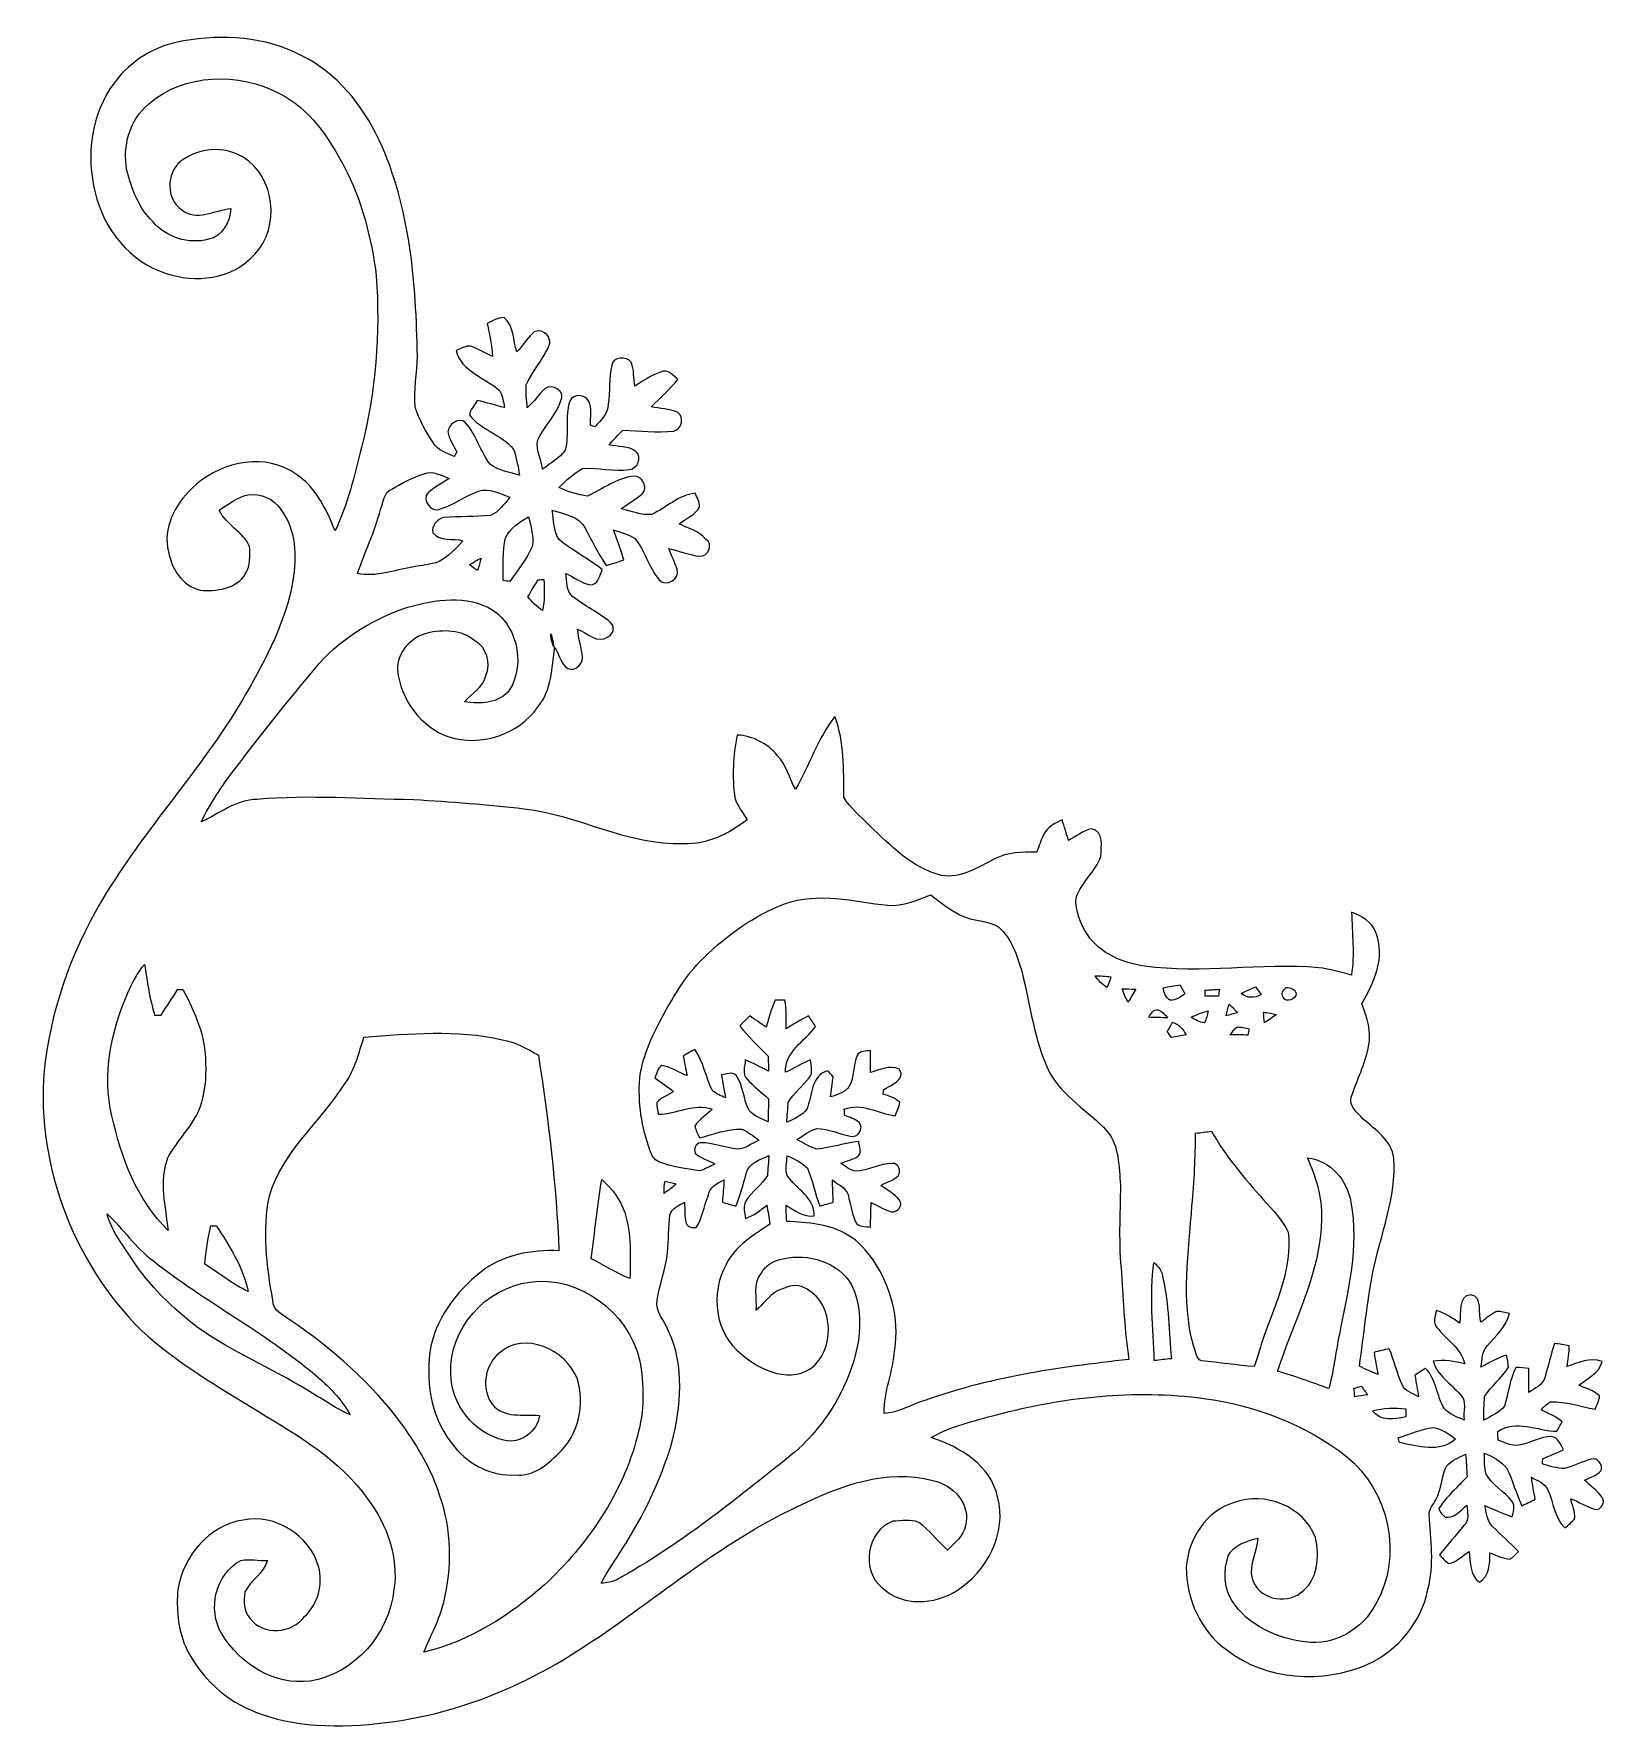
# Model space of a CAD drawing. Header units: centimetres. Extents: x -15.1 to 15, y -16.2 to 16.2.
import ezdxf

# ---------------------------------------------------------------- set-up
doc = ezdxf.new("R2010")
doc.units = ezdxf.units.CM
doc.header["$MEASUREMENT"] = 0
doc.layers.add('Layer 1', color=7, linetype='Continuous')

msp = doc.modelspace()

# ---------------------------------------------------------------- linework, layer by layer
at = {"layer": 'Layer 1', "color": 8, "lineweight": 9}
for points, knots in [([(-12.2213, 16.06569), (-11.46882, 16.19868), (-10.65532, 16.14824), (-9.96987, 15.7884), (-9.96987, 15.7884), (-9.29395, 15.45503), (-8.79865, 14.84261), (-8.48256, 14.17092), (-8.48256, 14.17092), (-7.88707, 12.88398), (-7.77806, 11.43936), (-7.75231, 10.04024), (-7.75231, 10.04024), (-7.7509, 9.71569), (-7.8278, 9.39043), (-7.79641, 9.06658), (-7.79641, 9.06658), (-7.71632, 8.82633), (-7.5925, 8.60056), (-7.45033, 8.39101), (-7.45033, 8.39101), (-7.37589, 8.23085), (-7.19174, 8.19874), (-7.05134, 8.12184), (-7.05134, 8.12184), (-7.03829, 8.14406), (-7.01147, 8.18851), (-6.99842, 8.21074), (-6.99842, 8.21074), (-7.06051, 8.33562), (-7.14553, 8.4538), (-7.17128, 8.5928), (-7.17128, 8.5928), (-7.15435, 8.74061), (-6.96844, 8.88913), (-6.83121, 8.76848), (-6.83121, 8.76848), (-6.62483, 8.53529), (-6.55004, 8.21462), (-6.35813, 7.97085), (-6.35813, 7.97085), (-6.19762, 7.85232), (-5.98771, 7.82339), (-5.79968, 7.76483), (-5.79968, 7.76483), (-5.83284, 7.93487), (-5.85966, 8.10878), (-5.92104, 8.27177), (-5.92104, 8.27177), (-6.15246, 8.54235), (-6.54052, 8.6316), (-6.75994, 8.91665), (-6.75994, 8.91665), (-6.73984, 9.02213), (-6.65905, 9.10256), (-6.60825, 9.19358), (-6.60825, 9.19358), (-6.43292, 9.15512), (-6.26112, 9.10115), (-6.08649, 9.05811), (-6.08649, 9.05811), (-6.10977, 9.16818), (-6.12353, 9.28495), (-6.1828, 9.38267), (-6.1828, 9.38267), (-6.45832, 9.63525), (-6.92152, 9.74356), (-7.01112, 10.15137), (-7.01112, 10.15137), (-6.92222, 10.18206), (-6.83403, 10.2445), (-6.73631, 10.23215), (-6.73631, 10.23215), (-6.58849, 10.18312), (-6.45585, 10.09704), (-6.31439, 10.03213), (-6.31439, 10.03213), (-6.33379, 10.24415), (-6.37401, 10.4537), (-6.41669, 10.66184), (-6.41669, 10.66184), (-6.31721, 10.71793), (-6.2142, 10.77296), (-6.09637, 10.77967), (-6.09637, 10.77967), (-5.90763, 10.61986), (-5.92704, 10.33975), (-5.8526, 10.12173), (-5.8526, 10.12173), (-5.74818, 10.2311), (-5.66845, 10.36162), (-5.56191, 10.46922), (-5.56191, 10.46922), (-5.46207, 10.58282), (-5.26099, 10.49991), (-5.23206, 10.36339), (-5.23206, 10.36339), (-5.19784, 10.26214), (-5.27581, 10.16336), (-5.31991, 10.08152), (-5.31991, 10.08152), (-5.43244, 9.88326), (-5.57567, 9.70158), (-5.67374, 9.49555), (-5.67374, 9.49555), (-5.68221, 9.3488), (-5.66527, 9.2024), (-5.65363, 9.05599), (-5.65363, 9.05599), (-5.52699, 9.16147), (-5.44126, 9.30611), (-5.3192, 9.41512), (-5.3192, 9.41512), (-5.18303, 9.54106), (-4.89975, 9.36009), (-5.01722, 9.17558), (-5.01722, 9.17558), (-5.09519, 8.92935), (-5.28992, 8.7399), (-5.41269, 8.5166), (-5.41269, 8.5166), (-5.54956, 8.32468), (-5.37776, 8.0848), (-5.364, 7.88054), (-5.364, 7.88054), (-5.21442, 7.99378), (-5.03416, 8.0855), (-4.93079, 8.24672), (-4.93079, 8.24672), (-4.84224, 8.5487), (-4.94984, 8.8849), (-4.83872, 9.18123), (-4.83872, 9.18123), (-4.77169, 9.32763), (-4.55156, 9.31634), (-4.47959, 9.18123), (-4.47959, 9.18123), (-4.41256, 9.03694), (-4.4496, 8.87184), (-4.44607, 8.71944), (-4.44607, 8.71944), (-4.4235, 8.71239), (-4.37869, 8.69757), (-4.35612, 8.69052), (-4.35612, 8.69052), (-4.25557, 8.82175), (-4.10212, 8.93675), (-4.11058, 9.12302), (-4.11058, 9.12302), (-4.06719, 9.36785), (-4.09471, 9.62114), (-4.04038, 9.86385), (-4.04038, 9.86385), (-4.02486, 10.03707), (-3.75604, 10.04624), (-3.66573, 9.92488), (-3.66573, 9.92488), (-3.60787, 9.78166), (-3.62798, 9.61938), (-3.59835, 9.4698), (-3.59835, 9.4698), (-3.43713, 9.56082), (-3.28791, 9.68253), (-3.10869, 9.73509), (-3.10869, 9.73509), (-2.963, 9.80247), (-2.8681, 9.67335), (-2.77461, 9.59398), (-2.77461, 9.59398), (-2.93301, 9.40842), (-3.11081, 9.24191), (-3.28685, 9.07398), (-3.28685, 9.07398), (-3.12069, 9.03447), (-2.94148, 9.03835), (-2.78343, 8.96921), (-2.78343, 8.96921), (-2.64197, 8.87678), (-2.70476, 8.65206), (-2.8554, 8.60938), (-2.8554, 8.60938), (-3.17925, 8.58115), (-3.50416, 8.60691), (-3.82766, 8.62843), (-3.82766, 8.62843), (-3.91761, 8.53459), (-4.00792, 8.44145), (-4.09436, 8.34479), (-4.09436, 8.34479), (-3.92643, 8.30493), (-3.71618, 8.33315), (-3.57401, 8.21497), (-3.57401, 8.21497), (-3.44983, 8.10279), (-3.55249, 7.89288), (-3.70348, 7.87383), (-3.70348, 7.87383), (-4.00122, 7.83538), (-4.29967, 7.91511), (-4.59706, 7.89465), (-4.59706, 7.89465), (-4.7671, 7.80293), (-4.90857, 7.66499), (-5.04897, 7.5334), (-5.04897, 7.5334), (-4.87787, 7.44944), (-4.69372, 7.38877), (-4.50393, 7.3676), (-4.50393, 7.3676), (-4.20971, 7.49601), (-3.94936, 7.7165), (-3.61811, 7.74754), (-3.61811, 7.74754), (-3.45442, 7.75495), (-3.33412, 7.53305), (-3.45724, 7.41134), (-3.45724, 7.41134), (-3.58106, 7.30304), (-3.72817, 7.22508), (-3.85729, 7.12348), (-3.85729, 7.12348), (-3.66679, 7.08397), (-3.47241, 6.99295), (-3.27344, 7.01694), (-3.27344, 7.01694), (-2.99334, 7.14464), (-2.76721, 7.38559), (-2.44653, 7.42157), (-2.44653, 7.42157), (-2.41302, 7.33655), (-2.35622, 7.25295), (-2.36116, 7.15805), (-2.36116, 7.15805), (-2.4423, 7.00565), (-2.62327, 6.94462), (-2.74921, 6.83349), (-2.74921, 6.83349), (-2.57812, 6.74742), (-2.37315, 6.7005), (-2.2458, 6.54492), (-2.2458, 6.54492), (-2.09234, 6.45814), (-2.19288, 6.20167), (-2.35446, 6.21895), (-2.35446, 6.21895), (-2.55907, 6.23377), (-2.75027, 6.32197), (-2.94924, 6.36536), (-2.94924, 6.36536), (-2.90302, 6.2306), (-2.83317, 6.10465), (-2.7919, 5.96813), (-2.7919, 5.96813), (-2.71993, 5.79103), (-3.00498, 5.61712), (-3.13127, 5.76528), (-3.13127, 5.76528), (-3.33941, 5.99706), (-3.3955, 6.33043), (-3.60364, 6.56256), (-3.60364, 6.56256), (-3.72323, 6.6444), (-3.87105, 6.67157), (-4.0044, 6.72307), (-4.0044, 6.72307), (-3.9416, 6.53187), (-3.86258, 6.34631), (-3.81072, 6.15122), (-3.81072, 6.15122), (-3.91973, 6.10677), (-4.03297, 6.07255), (-4.14516, 6.03763), (-4.14516, 6.03763), (-4.29297, 6.26728), (-4.42173, 6.50788), (-4.54662, 6.75059), (-4.54662, 6.75059), (-4.65386, 6.99365), (-4.95619, 7.01764), (-5.18021, 7.09772), (-5.18021, 7.09772), (-5.13822, 6.91287), (-5.16539, 6.69273), (-5.04439, 6.53398), (-5.04439, 6.53398), (-4.7858, 6.32302), (-4.4877, 6.1671), (-4.22065, 5.96637), (-4.22065, 5.96637), (-4.26157, 5.85806), (-4.3032, 5.6538), (-4.46371, 5.67074), (-4.46371, 5.67074), (-4.62776, 5.70919), (-4.76428, 5.81785), (-4.91492, 5.88911), (-4.91492, 5.88911), (-4.89622, 5.73953), (-4.91068, 5.5582), (-4.79039, 5.44884), (-4.79039, 5.44884), (-4.55755, 5.26363), (-4.28344, 5.1384), (-4.05449, 4.94754), (-4.05449, 4.94754), (-3.97512, 4.86852), (-4.00863, 4.71824), (-4.11341, 4.67873), (-4.11341, 4.67873), (-4.31167, 4.53162), (-4.50569, 4.75422), (-4.69161, 4.82372), (-4.69161, 4.82372), (-4.67256, 4.64098), (-4.61788, 4.46389), (-4.59777, 4.28079), (-4.59777, 4.28079), (-4.58895, 4.12557), (-4.81049, 3.97317), (-4.92938, 4.10723), (-4.92938, 4.10723), (-5.01687, 4.21518), (-5.0585, 4.35276), (-5.12517, 4.47341), (-5.12517, 4.47341), (-5.18973, 4.08677), (-5.18303, 3.65109), (-5.45114, 3.33641), (-5.45114, 3.33641), (-5.81732, 2.80654), (-6.54193, 2.57441), (-7.15329, 2.7635), (-7.15329, 2.7635), (-7.6874, 2.95611), (-8.07898, 3.48105), (-8.12978, 4.04373), (-8.12978, 4.04373), (-8.14777, 4.38063), (-7.87684, 4.66532), (-7.56675, 4.74787), (-7.56675, 4.74787), (-7.26195, 4.81772), (-6.90741, 4.81455), (-6.65587, 4.60323), (-6.65587, 4.60323), (-6.42551, 4.47623), (-6.34472, 4.17602), (-6.44174, 3.93825), (-6.44174, 3.93825), (-6.49254, 3.71035), (-6.7102, 3.60099), (-6.85061, 3.43624), (-6.85061, 3.43624), (-6.54757, 3.39179), (-6.19726, 3.39567), (-5.98983, 3.66308), (-5.98983, 3.66308), (-5.67374, 4.17425), (-5.85754, 4.96906), (-6.40681, 5.24423), (-6.40681, 5.24423), (-6.91728, 5.48341), (-7.51454, 5.37723), (-8.03241, 5.21177), (-8.03241, 5.21177), (-8.66988, 4.97294), (-9.28125, 4.605), (-9.70811, 4.06595), (-9.70811, 4.06595), (-10.2401, 3.44154), (-10.74704, 2.79595), (-11.24375, 2.14296), (-11.24375, 2.14296), (-11.4847, 1.82863), (-11.70977, 1.49985), (-11.88016, 1.14107), (-11.88016, 1.14107), (-11.53373, 1.30335), (-11.21306, 1.56229), (-10.81442, 1.5697), (-10.81442, 1.5697), (-9.81888, 1.6593), (-8.81805, 1.57322), (-7.8211, 1.56299), (-7.8211, 1.56299), (-7.11907, 1.51784), (-6.41669, 1.46951), (-5.71819, 1.38449), (-5.71819, 1.38449), (-4.67679, 1.27301), (-3.73135, 0.67787), (-2.66561, 0.72338), (-2.66561, 0.72338), (-2.21617, 0.70045), (-1.80271, 0.91812), (-1.45381, 1.17988), (-1.45381, 1.17988), (-1.53354, 1.31817), (-1.6429, 1.44305), (-1.68841, 1.59757), (-1.68841, 1.59757), (-1.74203, 1.99691), (-1.72334, 2.40437), (-1.64467, 2.79913), (-1.64467, 2.79913), (-1.34798, 2.7889), (-1.06823, 2.6365), (-0.87702, 2.41213), (-0.87702, 2.41213), (-0.70487, 2.22939), (-0.65124, 1.97645), (-0.52918, 1.76337), (-0.52918, 1.76337), (-0.26425, 2.21916), (-0.10373, 2.73457), (0.22118, 3.15614), (0.22118, 3.15614), (0.41097, 2.66437), (0.3898, 2.13273), (0.39051, 1.61591), (0.39051, 1.61591), (0.5168, 1.40318), (0.71648, 1.24655), (0.88616, 1.0691), (0.88616, 1.0691), (1.28798, 0.68387), (1.7032, 0.25666), (2.262, 0.11519), (2.262, 0.11519), (2.631, 0.05205), (2.95873, 0.27818), (3.27411, 0.43164), (3.27411, 0.43164), (3.51859, 0.56393), (3.8054, 0.56428), (4.07704, 0.56146), (4.07704, 0.56146), (4.1236, 0.67717), (4.15888, 0.79747), (4.21497, 0.90894), (4.21497, 0.90894), (4.28623, 1.04547), (4.43193, 1.11532), (4.56352, 1.18058), (4.56352, 1.18058), (4.60691, 1.05005), (4.64395, 0.91776), (4.68417, 0.78618), (4.68417, 0.78618), (4.83022, 0.86097), (4.96392, 0.97915), (5.12726, 1.00666), (5.12726, 1.00666), (5.36432, 0.96645), (5.31176, 0.65424), (5.30188, 0.48455), (5.30188, 0.48455), (5.20663, 0.18787), (4.92617, -0.01181), (4.82951, -0.30814), (4.82951, -0.30814), (4.8094, -0.55897), (4.91665, -0.80556), (5.04647, -1.01405), (5.04647, -1.01405), (5.28777, -1.37423), (5.71781, -1.55556), (6.13408, -1.61448), (6.13408, -1.61448), (7.23969, -1.77393), (8.35588, -1.55062), (9.46466, -1.64623), (9.46466, -1.64623), (9.67703, -1.67163), (9.88235, -1.7316), (10.08802, -1.78698), (10.08802, -1.78698), (10.15751, -1.38905), (10.09789, -0.98512), (10.09331, -0.58472), (10.09331, -0.58472), (10.28099, -0.66021), (10.48983, -0.76569), (10.55368, -0.97418), (10.55368, -0.97418), (10.74877, -1.43915), (10.51805, -1.93374), (10.28769, -2.33908), (10.28769, -2.33908), (10.38717, -2.5952), (10.47819, -2.87319), (10.41645, -3.15082), (10.41645, -3.15082), (10.3526, -3.48737), (10.19103, -3.7957), (10.08661, -4.1199), (10.08661, -4.1199), (10.03863, -4.29312), (10.20479, -4.424), (10.30886, -4.53512), (10.30886, -4.53512), (10.54592, -4.74185), (10.85531, -4.94152), (10.89905, -5.28442), (10.89905, -5.28442), (10.95373, -6.03266), (10.64505, -6.74104), (10.499, -7.46177), (10.499, -7.46177), (10.384, -8.05585), (10.33179, -8.6598), (10.24112, -9.25811), (10.24112, -9.25811), (10.35507, -9.3202), (10.47254, -9.37665), (10.59637, -9.41757), (10.59637, -9.41757), (10.57203, -9.27787), (10.54345, -9.13711), (10.52052, -8.99812), (10.52052, -8.99812), (10.61789, -8.97272), (10.71314, -8.94837), (10.81298, -8.92791), (10.81298, -8.92791), (10.90576, -9.15193), (10.95867, -9.39076), (11.05533, -9.61371), (11.05533, -9.61371), (11.10684, -9.74353), (11.26241, -9.77458), (11.37072, -9.84443), (11.37072, -9.84443), (11.35061, -9.70826), (11.3245, -9.57208), (11.30334, -9.43626), (11.30334, -9.43626), (11.36931, -9.39146), (11.43457, -9.34595), (11.50089, -9.30115), (11.50089, -9.30115), (11.71926, -9.50576), (11.71115, -9.83102), (11.86461, -10.07373), (11.86461, -10.07373), (11.96303, -10.18415), (12.11296, -10.23213), (12.24561, -10.2921), (12.24561, -10.2921), (12.2128, -10.13371), (12.30805, -9.92522), (12.16764, -9.80315), (12.16764, -9.80315), (11.99055, -9.59501), (11.72914, -9.44473), (11.65188, -9.16639), (11.65188, -9.16639), (11.85402, -9.1357), (12.05758, -9.16639), (12.25443, -9.21366), (12.25443, -9.21366), (12.18034, -8.91063), (11.89988, -8.75188), (11.72173, -8.51975), (11.72173, -8.51975), (11.63918, -8.42697), (11.6928, -8.30138), (11.71185, -8.19625), (11.71185, -8.19625), (11.87554, -8.24388), (12.01912, -8.33666), (12.15247, -8.44037), (12.15247, -8.44037), (12.19728, -8.26716), (12.10273, -7.91579), (12.36978, -7.89568), (12.36978, -7.89568), (12.60685, -7.92567), (12.50349, -8.26575), (12.56099, -8.41921), (12.56099, -8.41921), (12.66188, -8.35183), (12.75149, -8.26434), (12.86332, -8.2146), (12.86332, -8.2146), (12.94693, -8.21036), (13.02771, -8.23858), (13.10921, -8.25658), (13.10921, -8.25658), (13.03724, -8.50634), (12.85309, -8.68838), (12.68411, -8.87358), (12.68411, -8.87358), (12.57792, -8.97977), (12.58921, -9.13923), (12.5624, -9.27751), (12.5624, -9.27751), (12.72397, -9.19955), (12.87531, -9.10077), (13.04994, -9.04997), (13.04994, -9.04997), (13.06687, -9.12476), (13.09404, -9.20061), (13.08663, -9.27857), (13.08663, -9.27857), (12.96033, -9.48424), (12.76525, -9.63735), (12.63401, -9.83984), (12.63401, -9.83984), (12.61779, -9.98977), (12.61708, -10.14288), (12.6199, -10.29457), (12.6199, -10.29457), (12.75502, -10.21167), (12.91624, -10.15064), (13.01431, -10.02188), (13.01431, -10.02188), (13.09051, -9.7774), (13.11026, -9.51352), (13.23021, -9.28316), (13.23021, -9.28316), (13.29265, -9.28845), (13.41718, -9.29903), (13.47962, -9.30433), (13.47962, -9.30433), (13.47998, -9.45637), (13.47539, -9.61018), (13.47821, -9.76258), (13.47821, -9.76258), (13.59181, -9.68603), (13.74209, -9.62218), (13.78195, -9.48071), (13.78195, -9.48071), (13.84686, -9.2627), (13.89872, -9.04115), (13.96963, -8.82525), (13.96963, -8.82525), (14.06276, -8.84042), (14.15625, -8.85559), (14.25009, -8.87041), (14.25009, -8.87041), (14.24868, -9.00411), (14.22998, -9.13711), (14.20599, -9.2687), (14.20599, -9.2687), (14.4226, -9.20061), (14.64661, -9.07678), (14.87627, -9.1738), (14.87627, -9.1738), (14.82582, -9.40522), (14.59652, -9.48953), (14.43389, -9.625), (14.43389, -9.625), (14.56829, -9.68709), (14.72175, -9.72237), (14.83006, -9.82961), (14.83006, -9.82961), (14.81912, -9.91922), (14.77926, -10.00106), (14.74363, -10.08291), (14.74363, -10.08291), (14.45999, -10.03316), (14.18094, -9.93121), (13.89061, -9.94109), (13.89061, -9.94109), (13.81758, -9.97496), (13.76537, -10.03881), (13.71104, -10.09631), (13.71104, -10.09631), (13.85004, -10.16263), (13.99679, -10.22049), (14.11462, -10.3228), (14.11462, -10.3228), (14.0797, -10.38312), (14.04548, -10.4438), (14.01161, -10.50448), (14.01161, -10.50448), (13.6359, -10.49989), (13.23268, -10.26635), (12.88554, -10.50906), (12.88554, -10.50906), (12.88731, -10.5641), (12.88907, -10.61948), (12.89154, -10.67487), (12.89154, -10.67487), (13.02172, -10.72355), (13.15083, -10.79234), (13.29583, -10.77329), (13.29583, -10.77329), (13.50326, -10.7292), (13.69588, -10.6089), (13.91142, -10.60431), (13.91142, -10.60431), (14.0416, -10.61419), (14.08534, -10.76871), (14.14073, -10.85902), (14.14073, -10.85902), (14.00808, -10.91581), (13.8772, -10.97438), (13.74421, -11.02906), (13.74421, -11.02906), (13.74244, -11.05375), (13.73927, -11.10385), (13.7375, -11.12854), (13.7375, -11.12854), (13.87438, -11.17193), (14.01267, -11.21426), (14.15837, -11.21638), (14.15837, -11.21638), (14.33476, -11.17652), (14.49492, -11.08409), (14.67025, -11.03893), (14.67025, -11.03893), (14.78843, -10.99166), (14.89744, -11.14759), (14.86075, -11.25589), (14.86075, -11.25589), (14.7789, -11.3515), (14.65261, -11.38571), (14.54254, -11.43651), (14.54254, -11.43651), (14.65155, -11.5427), (14.77714, -11.63513), (14.87133, -11.75613), (14.87133, -11.75613), (14.95318, -11.84891), (14.85863, -12.02812), (14.73304, -11.9932), (14.73304, -11.9932), (14.57323, -11.94628), (14.43389, -11.85032), (14.27831, -11.79317), (14.27831, -11.79317), (14.30301, -11.9177), (14.36439, -12.03871), (14.35486, -12.16782), (14.35486, -12.16782), (14.30406, -12.24155), (14.23033, -12.29518), (14.16331, -12.35303), (14.16331, -12.35303), (13.96646, -12.15548), (13.95023, -11.86514), (13.8384, -11.62243), (13.8384, -11.62243), (13.78971, -11.48943), (13.63626, -11.45133), (13.52725, -11.38254), (13.52725, -11.38254), (13.54559, -11.5233), (13.57311, -11.66159), (13.59992, -11.80164), (13.59992, -11.80164), (13.51561, -11.84609), (13.42988, -11.88807), (13.3438, -11.92793), (13.3438, -11.92793), (13.23303, -11.69157), (13.16777, -11.43757), (13.05311, -11.20403), (13.05311, -11.20403), (12.94375, -11.06963), (12.78359, -10.99025), (12.62766, -10.92216), (12.62766, -10.92216), (12.63049, -11.05622), (12.62414, -11.1938), (12.66153, -11.32468), (12.66153, -11.32468), (12.78571, -11.53459), (13.00972, -11.65806), (13.15895, -11.8468), (13.15895, -11.8468), (13.22739, -11.93323), (13.17623, -12.04576), (13.16142, -12.14172), (13.16142, -12.14172), (12.98079, -12.07892), (12.81005, -11.99778), (12.63507, -11.92441), (12.63507, -11.92441), (12.67247, -12.06093), (12.6767, -12.22003), (12.78465, -12.32446), (12.78465, -12.32446), (12.94587, -12.48709), (13.11873, -12.63913), (13.28066, -12.80212), (13.28066, -12.80212), (13.23021, -12.85327), (13.18153, -12.90795), (13.1212, -12.94781), (13.1212, -12.94781), (12.98221, -12.94076), (12.8605, -12.8755), (12.73491, -12.82681), (12.73491, -12.82681), (12.73561, -13.03636), (12.72962, -13.26743), (12.53559, -13.39126), (12.53559, -13.39126), (12.35109, -13.25261), (12.36238, -13.0099), (12.33662, -12.80282), (12.33662, -12.80282), (12.20751, -12.87761), (12.10203, -13.01132), (11.9468, -13.02895), (11.9468, -13.02895), (11.87907, -12.98486), (11.82615, -12.92277), (11.77077, -12.86526), (11.77077, -12.86526), (11.92211, -12.67582), (12.08474, -12.49555), (12.2382, -12.30788), (12.2382, -12.30788), (12.35179, -12.20698), (12.29958, -12.04964), (12.29676, -11.91735), (12.29676, -11.91735), (12.17082, -12.01295), (12.06357, -12.17664), (11.87978, -12.14313), (11.87978, -12.14313), (11.82474, -12.10221), (11.775, -12.04717), (11.76124, -11.97838), (11.76124, -11.97838), (11.90764, -11.75119), (12.11614, -11.57092), (12.29923, -11.37372), (12.29923, -11.37372), (12.29041, -11.22908), (12.28088, -11.08515), (12.27101, -10.94192), (12.27101, -10.94192), (12.14612, -11.00613), (12.00607, -11.05869), (11.91153, -11.16699), (11.91153, -11.16699), (11.80393, -11.36843), (11.8131, -11.61326), (11.70127, -11.81469), (11.70127, -11.81469), (11.65858, -11.90853), (11.56827, -11.98932), (11.57427, -12.09974), (11.57427, -12.09974), (11.60884, -12.57281), (11.6734, -13.05859), (11.55063, -13.52496), (11.55063, -13.52496), (11.42469, -14.14938), (10.97984, -14.6916), (10.4034, -14.95724), (10.4034, -14.95724), (9.54262, -15.33436), (8.46348, -15.26909), (7.70924, -14.68419), (7.70924, -14.68419), (7.20618, -14.32894), (6.93489, -13.70911), (6.93383, -13.10268), (6.93383, -13.10268), (6.97123, -12.56646), (7.31166, -12.0193), (7.84788, -11.86831), (7.84788, -11.86831), (8.43384, -11.64748), (9.17714, -11.93746), (9.40081, -12.53542), (9.40081, -12.53542), (9.48688, -12.89349), (9.44878, -13.36656), (9.11647, -13.59446), (9.11647, -13.59446), (8.81908, -13.82588), (8.29026, -13.69747), (8.19325, -13.31753), (8.19325, -13.31753), (8.11916, -13.04836), (8.29344, -12.80917), (8.30084, -12.54565), (8.30084, -12.54565), (8.09518, -12.60103), (7.83483, -12.67688), (7.73711, -12.88714), (7.73711, -12.88714), (7.6475, -13.1616), (7.63868, -13.49286), (7.80731, -13.74015), (7.80731, -13.74015), (8.10399, -14.21464), (8.66491, -14.46123), (9.20325, -14.53038), (9.20325, -14.53038), (9.75182, -14.61151), (10.30674, -14.28802), (10.55827, -13.80365), (10.55827, -13.80365), (11.08144, -12.88961), (10.80733, -11.64183), (9.99806, -10.98602), (9.99806, -10.98602), (9.21101, -10.37501), (8.25075, -10.01059), (7.26756, -9.87688), (7.26756, -9.87688), (5.94464, -9.69767), (4.59597, -9.85007), (3.31045, -10.18839), (3.31045, -10.18839), (2.88606, -10.30445), (2.44685, -10.40111), (2.06232, -10.62371), (2.06232, -10.62371), (2.61336, -10.80151), (3.19686, -11.15465), (3.33162, -11.75931), (3.33162, -11.75931), (3.51965, -12.45357), (3.12736, -13.17994), (2.54845, -13.55353), (2.54845, -13.55353), (2.12582, -13.81918), (1.51799, -13.85375), (1.13275, -13.50097), (1.13275, -13.50097), (0.71189, -13.17783), (0.82795, -12.41053), (1.32643, -12.22568), (1.32643, -12.22568), (1.48871, -12.22286), (1.66968, -12.17735), (1.8249, -12.24543), (1.8249, -12.24543), (2.03093, -12.39572), (2.18685, -12.60245), (2.37383, -12.77531), (2.37383, -12.77531), (2.50259, -12.63631), (2.68462, -12.51178), (2.71567, -12.30999), (2.71567, -12.30999), (2.82926, -11.90042), (2.4786, -11.52189), (2.09654, -11.44639), (2.09654, -11.44639), (1.21036, -11.20439), (0.31184, -11.55117), (-0.47838, -11.93852), (-0.47838, -11.93852), (-2.00944, -12.6409), (-3.26462, -13.79272), (-4.67644, -14.68913), (-4.67644, -14.68913), (-6.14646, -15.65221), (-7.90577, -16.21489), (-9.67212, -16.12317), (-9.67212, -16.12317), (-10.24786, -16.07907), (-10.83629, -15.94431), (-11.32383, -15.62187), (-11.32383, -15.62187), (-11.69213, -15.36716), (-12.00222, -15.02003), (-12.18461, -14.6094), (-12.18461, -14.6094), (-12.33136, -14.27003), (-12.35606, -13.88938), (-12.32819, -13.52531), (-12.32819, -13.52531), (-12.22447, -12.89737), (-11.73164, -12.29623), (-11.08182, -12.20169), (-11.08182, -12.20169), (-10.46764, -12.07575), (-9.81359, -12.49485), (-9.63826, -13.08857), (-9.63826, -13.08857), (-9.55712, -13.429), (-9.64531, -13.80471), (-9.90707, -14.04495), (-9.90707, -14.04495), (-10.14308, -14.36986), (-10.70329, -14.42031), (-10.94671, -14.08023), (-10.94671, -14.08023), (-11.07512, -13.94759), (-11.07512, -13.7458), (-11.04937, -13.57541), (-11.04937, -13.57541), (-10.93225, -13.35598), (-10.69483, -13.21769), (-10.61616, -12.97639), (-10.61616, -12.97639), (-10.78549, -12.97639), (-10.958, -12.94111), (-11.12627, -12.9711), (-11.12627, -12.9711), (-11.60923, -13.23639), (-11.76621, -13.9042), (-11.48928, -14.37374), (-11.48928, -14.37374), (-11.14885, -14.94595), (-10.48845, -15.36963), (-9.80301, -15.27791), (-9.80301, -15.27791), (-8.95105, -15.1488), (-8.28641, -14.36563), (-8.19998, -13.5239), (-8.19998, -13.5239), (-8.10685, -12.90866), (-8.33298, -12.28565), (-8.70199, -11.79882), (-8.70199, -11.79882), (-9.21986, -11.05657), (-10.01855, -10.59373), (-10.77738, -10.13476), (-10.77738, -10.13476), (-11.55243, -9.65428), (-12.35288, -9.19602), (-13.02704, -8.57478), (-13.02704, -8.57478), (-14.36054, -7.24904), (-15.07668, -5.31194), (-14.86537, -3.43657), (-14.86537, -3.43657), (-14.70767, -2.29357), (-14.29704, -1.18938), (-13.68885, -0.21007), (-13.68885, -0.21007), (-12.87782, 1.10791), (-11.80079, 2.24244), (-11.02856, 3.58617), (-11.02856, 3.58617), (-10.63662, 4.26386), (-10.26761, 4.97435), (-10.12932, 5.75293), (-10.12932, 5.75293), (-10.05489, 6.21119), (-10.06724, 6.72519), (-10.35969, 7.11042), (-10.35969, 7.11042), (-10.49127, 7.31892), (-10.74951, 7.41946), (-10.98975, 7.39229), (-10.98975, 7.39229), (-11.1933, 7.33902), (-11.36616, 7.21273), (-11.53691, 7.09525), (-11.53691, 7.09525), (-11.40356, 6.81374), (-11.07865, 6.68709), (-10.95765, 6.4024), (-10.95765, 6.4024), (-10.95341, 6.23024), (-10.93295, 6.03622), (-11.03349, 5.88452), (-11.03349, 5.88452), (-11.20812, 5.5896), (-11.59653, 5.54338), (-11.9038, 5.56596), (-11.9038, 5.56596), (-12.23682, 5.65839), (-12.45025, 5.97448), (-12.50493, 6.30186), (-12.50493, 6.30186), (-12.62382, 6.75306), (-12.38216, 7.20885), (-12.06078, 7.51188), (-12.06078, 7.51188), (-11.58277, 7.98743), (-10.78831, 8.19592), (-10.17871, 7.85443), (-10.17871, 7.85443), (-9.73457, 7.61842), (-9.50385, 7.14958), (-9.32358, 6.70297), (-9.32358, 6.70297), (-9.08404, 7.20991), (-8.95528, 7.75777), (-8.8177, 8.29823), (-8.8177, 8.29823), (-8.54959, 9.36679), (-8.46069, 10.47592), (-8.53689, 11.57447), (-8.53689, 11.57447), (-8.63072, 12.30014), (-8.81064, 13.0258), (-9.15742, 13.67491), (-9.15742, 13.67491), (-9.44635, 14.22207), (-9.815, 14.77523), (-10.38438, 15.06098), (-10.38438, 15.06098), (-11.16014, 15.46879), (-12.20542, 15.45221), (-12.88452, 14.8613), (-12.88452, 14.8613), (-13.24435, 14.55509), (-13.39428, 14.05097), (-13.30009, 13.59166), (-13.30009, 13.59166), (-13.20837, 13.23323), (-13.07396, 12.86882), (-12.80197, 12.60529), (-12.80197, 12.60529), (-12.54656, 12.30931), (-12.12358, 12.17278), (-11.74364, 12.27438), (-11.74364, 12.27438), (-11.47588, 12.32272), (-11.32983, 12.60952), (-11.31431, 12.86176), (-11.31431, 12.86176), (-11.61805, 12.82825), (-11.98317, 12.61235), (-12.25305, 12.83707), (-12.25305, 12.83707), (-12.55608, 13.04556), (-12.54832, 13.53027), (-12.27739, 13.76099), (-12.27739, 13.76099), (-11.91473, 14.05697), (-11.33512, 14.06614), (-10.9707, 13.76487), (-10.9707, 13.76487), (-10.41966, 13.31614), (-10.39849, 12.36187), (-10.94671, 11.90115), (-10.94671, 11.90115), (-11.40638, 11.46652), (-12.11546, 11.43654), (-12.67956, 11.66972), (-12.67956, 11.66972), (-13.35865, 11.93572), (-13.81021, 12.6007), (-13.93615, 13.30238), (-13.93615, 13.30238), (-14.08749, 14.01323), (-13.93544, 14.80592), (-13.46131, 15.36825), (-13.46131, 15.36825), (-13.14946, 15.74043), (-12.70107, 15.9909), (-12.2213, 16.06569), (-12.2213, 16.06569), (-12.2213, 16.06569), (-12.2213, 16.06569), (-12.2213, 16.06569)], [0, 0, 0, 0, 0.00346021, 0.00346021, 0.00346021, 0.00346021, 0.00692042, 0.00692042, 0.00692042, 0.00692042, 0.01038062, 0.01038062, 0.01038062, 0.01038062, 0.01384083, 0.01384083, 0.01384083, 0.01384083, 0.01730104, 0.01730104, 0.01730104, 0.01730104, 0.02076125, 0.02076125, 0.02076125, 0.02076125, 0.02422145, 0.02422145, 0.02422145, 0.02422145, 0.02768166, 0.02768166, 0.02768166, 0.02768166, 0.03114187, 0.03114187, 0.03114187, 0.03114187, 0.03460208, 0.03460208, 0.03460208, 0.03460208, 0.03806228, 0.03806228, 0.03806228, 0.03806228, 0.04152249, 0.04152249, 0.04152249, 0.04152249, 0.0449827, 0.0449827, 0.0449827, 0.0449827, 0.04844291, 0.04844291, 0.04844291, 0.04844291, 0.05190311, 0.05190311, 0.05190311, 0.05190311, 0.05536332, 0.05536332, 0.05536332, 0.05536332, 0.05882353, 0.05882353, 0.05882353, 0.05882353, 0.06228374, 0.06228374, 0.06228374, 0.06228374, 0.06574394, 0.06574394, 0.06574394, 0.06574394, 0.06920415, 0.06920415, 0.06920415, 0.06920415, 0.07266436, 0.07266436, 0.07266436, 0.07266436, 0.07612457, 0.07612457, 0.07612457, 0.07612457, 0.07958478, 0.07958478, 0.07958478, 0.07958478, 0.08304498, 0.08304498, 0.08304498, 0.08304498, 0.08650519, 0.08650519, 0.08650519, 0.08650519, 0.0899654, 0.0899654, 0.0899654, 0.0899654, 0.09342561, 0.09342561, 0.09342561, 0.09342561, 0.09688581, 0.09688581, 0.09688581, 0.09688581, 0.10034602, 0.10034602, 0.10034602, 0.10034602, 0.10380623, 0.10380623, 0.10380623, 0.10380623, 0.10726644, 0.10726644, 0.10726644, 0.10726644, 0.11072664, 0.11072664, 0.11072664, 0.11072664, 0.11418685, 0.11418685, 0.11418685, 0.11418685, 0.11764706, 0.11764706, 0.11764706, 0.11764706, 0.12110727, 0.12110727, 0.12110727, 0.12110727, 0.12456747, 0.12456747, 0.12456747, 0.12456747, 0.12802768, 0.12802768, 0.12802768, 0.12802768, 0.13148789, 0.13148789, 0.13148789, 0.13148789, 0.1349481, 0.1349481, 0.1349481, 0.1349481, 0.1384083, 0.1384083, 0.1384083, 0.1384083, 0.14186851, 0.14186851, 0.14186851, 0.14186851, 0.14532872, 0.14532872, 0.14532872, 0.14532872, 0.14878893, 0.14878893, 0.14878893, 0.14878893, 0.15224913, 0.15224913, 0.15224913, 0.15224913, 0.15570934, 0.15570934, 0.15570934, 0.15570934, 0.15916955, 0.15916955, 0.15916955, 0.15916955, 0.16262976, 0.16262976, 0.16262976, 0.16262976, 0.16608997, 0.16608997, 0.16608997, 0.16608997, 0.16955017, 0.16955017, 0.16955017, 0.16955017, 0.17301038, 0.17301038, 0.17301038, 0.17301038, 0.17647059, 0.17647059, 0.17647059, 0.17647059, 0.1799308, 0.1799308, 0.1799308, 0.1799308, 0.183391, 0.183391, 0.183391, 0.183391, 0.18685121, 0.18685121, 0.18685121, 0.18685121, 0.19031142, 0.19031142, 0.19031142, 0.19031142, 0.19377163, 0.19377163, 0.19377163, 0.19377163, 0.19723183, 0.19723183, 0.19723183, 0.19723183, 0.20069204, 0.20069204, 0.20069204, 0.20069204, 0.20415225, 0.20415225, 0.20415225, 0.20415225, 0.20761246, 0.20761246, 0.20761246, 0.20761246, 0.21107266, 0.21107266, 0.21107266, 0.21107266, 0.21453287, 0.21453287, 0.21453287, 0.21453287, 0.21799308, 0.21799308, 0.21799308, 0.21799308, 0.22145329, 0.22145329, 0.22145329, 0.22145329, 0.22491349, 0.22491349, 0.22491349, 0.22491349, 0.2283737, 0.2283737, 0.2283737, 0.2283737, 0.23183391, 0.23183391, 0.23183391, 0.23183391, 0.23529412, 0.23529412, 0.23529412, 0.23529412, 0.23875433, 0.23875433, 0.23875433, 0.23875433, 0.24221453, 0.24221453, 0.24221453, 0.24221453, 0.24567474, 0.24567474, 0.24567474, 0.24567474, 0.24913495, 0.24913495, 0.24913495, 0.24913495, 0.25259516, 0.25259516, 0.25259516, 0.25259516, 0.25605536, 0.25605536, 0.25605536, 0.25605536, 0.25951557, 0.25951557, 0.25951557, 0.25951557, 0.26297578, 0.26297578, 0.26297578, 0.26297578, 0.26643599, 0.26643599, 0.26643599, 0.26643599, 0.26989619, 0.26989619, 0.26989619, 0.26989619, 0.2733564, 0.2733564, 0.2733564, 0.2733564, 0.27681661, 0.27681661, 0.27681661, 0.27681661, 0.28027682, 0.28027682, 0.28027682, 0.28027682, 0.28373702, 0.28373702, 0.28373702, 0.28373702, 0.28719723, 0.28719723, 0.28719723, 0.28719723, 0.29065744, 0.29065744, 0.29065744, 0.29065744, 0.29411765, 0.29411765, 0.29411765, 0.29411765, 0.29757785, 0.29757785, 0.29757785, 0.29757785, 0.30103806, 0.30103806, 0.30103806, 0.30103806, 0.30449827, 0.30449827, 0.30449827, 0.30449827, 0.30795848, 0.30795848, 0.30795848, 0.30795848, 0.31141869, 0.31141869, 0.31141869, 0.31141869, 0.31487889, 0.31487889, 0.31487889, 0.31487889, 0.3183391, 0.3183391, 0.3183391, 0.3183391, 0.32179931, 0.32179931, 0.32179931, 0.32179931, 0.32525952, 0.32525952, 0.32525952, 0.32525952, 0.32871972, 0.32871972, 0.32871972, 0.32871972, 0.33217993, 0.33217993, 0.33217993, 0.33217993, 0.33564014, 0.33564014, 0.33564014, 0.33564014, 0.33910035, 0.33910035, 0.33910035, 0.33910035, 0.34256055, 0.34256055, 0.34256055, 0.34256055, 0.34602076, 0.34602076, 0.34602076, 0.34602076, 0.34948097, 0.34948097, 0.34948097, 0.34948097, 0.35294118, 0.35294118, 0.35294118, 0.35294118, 0.35640138, 0.35640138, 0.35640138, 0.35640138, 0.35986159, 0.35986159, 0.35986159, 0.35986159, 0.3633218, 0.3633218, 0.3633218, 0.3633218, 0.36678201, 0.36678201, 0.36678201, 0.36678201, 0.37024221, 0.37024221, 0.37024221, 0.37024221, 0.37370242, 0.37370242, 0.37370242, 0.37370242, 0.37716263, 0.37716263, 0.37716263, 0.37716263, 0.38062284, 0.38062284, 0.38062284, 0.38062284, 0.38408304, 0.38408304, 0.38408304, 0.38408304, 0.38754325, 0.38754325, 0.38754325, 0.38754325, 0.39100346, 0.39100346, 0.39100346, 0.39100346, 0.39446367, 0.39446367, 0.39446367, 0.39446367, 0.39792388, 0.39792388, 0.39792388, 0.39792388, 0.40138408, 0.40138408, 0.40138408, 0.40138408, 0.40484429, 0.40484429, 0.40484429, 0.40484429, 0.4083045, 0.4083045, 0.4083045, 0.4083045, 0.41176471, 0.41176471, 0.41176471, 0.41176471, 0.41522491, 0.41522491, 0.41522491, 0.41522491, 0.41868512, 0.41868512, 0.41868512, 0.41868512, 0.42214533, 0.42214533, 0.42214533, 0.42214533, 0.42560554, 0.42560554, 0.42560554, 0.42560554, 0.42906574, 0.42906574, 0.42906574, 0.42906574, 0.43252595, 0.43252595, 0.43252595, 0.43252595, 0.43598616, 0.43598616, 0.43598616, 0.43598616, 0.43944637, 0.43944637, 0.43944637, 0.43944637, 0.44290657, 0.44290657, 0.44290657, 0.44290657, 0.44636678, 0.44636678, 0.44636678, 0.44636678, 0.44982699, 0.44982699, 0.44982699, 0.44982699, 0.4532872, 0.4532872, 0.4532872, 0.4532872, 0.4567474, 0.4567474, 0.4567474, 0.4567474, 0.46020761, 0.46020761, 0.46020761, 0.46020761, 0.46366782, 0.46366782, 0.46366782, 0.46366782, 0.46712803, 0.46712803, 0.46712803, 0.46712803, 0.47058824, 0.47058824, 0.47058824, 0.47058824, 0.47404844, 0.47404844, 0.47404844, 0.47404844, 0.47750865, 0.47750865, 0.47750865, 0.47750865, 0.48096886, 0.48096886, 0.48096886, 0.48096886, 0.48442907, 0.48442907, 0.48442907, 0.48442907, 0.48788927, 0.48788927, 0.48788927, 0.48788927, 0.49134948, 0.49134948, 0.49134948, 0.49134948, 0.49480969, 0.49480969, 0.49480969, 0.49480969, 0.4982699, 0.4982699, 0.4982699, 0.4982699, 0.5017301, 0.5017301, 0.5017301, 0.5017301, 0.50519031, 0.50519031, 0.50519031, 0.50519031, 0.50865052, 0.50865052, 0.50865052, 0.50865052, 0.51211073, 0.51211073, 0.51211073, 0.51211073, 0.51557093, 0.51557093, 0.51557093, 0.51557093, 0.51903114, 0.51903114, 0.51903114, 0.51903114, 0.52249135, 0.52249135, 0.52249135, 0.52249135, 0.52595156, 0.52595156, 0.52595156, 0.52595156, 0.52941176, 0.52941176, 0.52941176, 0.52941176, 0.53287197, 0.53287197, 0.53287197, 0.53287197, 0.53633218, 0.53633218, 0.53633218, 0.53633218, 0.53979239, 0.53979239, 0.53979239, 0.53979239, 0.5432526, 0.5432526, 0.5432526, 0.5432526, 0.5467128, 0.5467128, 0.5467128, 0.5467128, 0.55017301, 0.55017301, 0.55017301, 0.55017301, 0.55363322, 0.55363322, 0.55363322, 0.55363322, 0.55709343, 0.55709343, 0.55709343, 0.55709343, 0.56055363, 0.56055363, 0.56055363, 0.56055363, 0.56401384, 0.56401384, 0.56401384, 0.56401384, 0.56747405, 0.56747405, 0.56747405, 0.56747405, 0.57093426, 0.57093426, 0.57093426, 0.57093426, 0.57439446, 0.57439446, 0.57439446, 0.57439446, 0.57785467, 0.57785467, 0.57785467, 0.57785467, 0.58131488, 0.58131488, 0.58131488, 0.58131488, 0.58477509, 0.58477509, 0.58477509, 0.58477509, 0.58823529, 0.58823529, 0.58823529, 0.58823529, 0.5916955, 0.5916955, 0.5916955, 0.5916955, 0.59515571, 0.59515571, 0.59515571, 0.59515571, 0.59861592, 0.59861592, 0.59861592, 0.59861592, 0.60207612, 0.60207612, 0.60207612, 0.60207612, 0.60553633, 0.60553633, 0.60553633, 0.60553633, 0.60899654, 0.60899654, 0.60899654, 0.60899654, 0.61245675, 0.61245675, 0.61245675, 0.61245675, 0.61591696, 0.61591696, 0.61591696, 0.61591696, 0.61937716, 0.61937716, 0.61937716, 0.61937716, 0.62283737, 0.62283737, 0.62283737, 0.62283737, 0.62629758, 0.62629758, 0.62629758, 0.62629758, 0.62975779, 0.62975779, 0.62975779, 0.62975779, 0.63321799, 0.63321799, 0.63321799, 0.63321799, 0.6366782, 0.6366782, 0.6366782, 0.6366782, 0.64013841, 0.64013841, 0.64013841, 0.64013841, 0.64359862, 0.64359862, 0.64359862, 0.64359862, 0.64705882, 0.64705882, 0.64705882, 0.64705882, 0.65051903, 0.65051903, 0.65051903, 0.65051903, 0.65397924, 0.65397924, 0.65397924, 0.65397924, 0.65743945, 0.65743945, 0.65743945, 0.65743945, 0.66089965, 0.66089965, 0.66089965, 0.66089965, 0.66435986, 0.66435986, 0.66435986, 0.66435986, 0.66782007, 0.66782007, 0.66782007, 0.66782007, 0.67128028, 0.67128028, 0.67128028, 0.67128028, 0.67474048, 0.67474048, 0.67474048, 0.67474048, 0.67820069, 0.67820069, 0.67820069, 0.67820069, 0.6816609, 0.6816609, 0.6816609, 0.6816609, 0.68512111, 0.68512111, 0.68512111, 0.68512111, 0.68858131, 0.68858131, 0.68858131, 0.68858131, 0.69204152, 0.69204152, 0.69204152, 0.69204152, 0.69550173, 0.69550173, 0.69550173, 0.69550173, 0.69896194, 0.69896194, 0.69896194, 0.69896194, 0.70242215, 0.70242215, 0.70242215, 0.70242215, 0.70588235, 0.70588235, 0.70588235, 0.70588235, 0.70934256, 0.70934256, 0.70934256, 0.70934256, 0.71280277, 0.71280277, 0.71280277, 0.71280277, 0.71626298, 0.71626298, 0.71626298, 0.71626298, 0.71972318, 0.71972318, 0.71972318, 0.71972318, 0.72318339, 0.72318339, 0.72318339, 0.72318339, 0.7266436, 0.7266436, 0.7266436, 0.7266436, 0.73010381, 0.73010381, 0.73010381, 0.73010381, 0.73356401, 0.73356401, 0.73356401, 0.73356401, 0.73702422, 0.73702422, 0.73702422, 0.73702422, 0.74048443, 0.74048443, 0.74048443, 0.74048443, 0.74394464, 0.74394464, 0.74394464, 0.74394464, 0.74740484, 0.74740484, 0.74740484, 0.74740484, 0.75086505, 0.75086505, 0.75086505, 0.75086505, 0.75432526, 0.75432526, 0.75432526, 0.75432526, 0.75778547, 0.75778547, 0.75778547, 0.75778547, 0.76124567, 0.76124567, 0.76124567, 0.76124567, 0.76470588, 0.76470588, 0.76470588, 0.76470588, 0.76816609, 0.76816609, 0.76816609, 0.76816609, 0.7716263, 0.7716263, 0.7716263, 0.7716263, 0.77508651, 0.77508651, 0.77508651, 0.77508651, 0.77854671, 0.77854671, 0.77854671, 0.77854671, 0.78200692, 0.78200692, 0.78200692, 0.78200692, 0.78546713, 0.78546713, 0.78546713, 0.78546713, 0.78892734, 0.78892734, 0.78892734, 0.78892734, 0.79238754, 0.79238754, 0.79238754, 0.79238754, 0.79584775, 0.79584775, 0.79584775, 0.79584775, 0.79930796, 0.79930796, 0.79930796, 0.79930796, 0.80276817, 0.80276817, 0.80276817, 0.80276817, 0.80622837, 0.80622837, 0.80622837, 0.80622837, 0.80968858, 0.80968858, 0.80968858, 0.80968858, 0.81314879, 0.81314879, 0.81314879, 0.81314879, 0.816609, 0.816609, 0.816609, 0.816609, 0.8200692, 0.8200692, 0.8200692, 0.8200692, 0.82352941, 0.82352941, 0.82352941, 0.82352941, 0.82698962, 0.82698962, 0.82698962, 0.82698962, 0.83044983, 0.83044983, 0.83044983, 0.83044983, 0.83391003, 0.83391003, 0.83391003, 0.83391003, 0.83737024, 0.83737024, 0.83737024, 0.83737024, 0.84083045, 0.84083045, 0.84083045, 0.84083045, 0.84429066, 0.84429066, 0.84429066, 0.84429066, 0.84775087, 0.84775087, 0.84775087, 0.84775087, 0.85121107, 0.85121107, 0.85121107, 0.85121107, 0.85467128, 0.85467128, 0.85467128, 0.85467128, 0.85813149, 0.85813149, 0.85813149, 0.85813149, 0.8615917, 0.8615917, 0.8615917, 0.8615917, 0.8650519, 0.8650519, 0.8650519, 0.8650519, 0.86851211, 0.86851211, 0.86851211, 0.86851211, 0.87197232, 0.87197232, 0.87197232, 0.87197232, 0.87543253, 0.87543253, 0.87543253, 0.87543253, 0.87889273, 0.87889273, 0.87889273, 0.87889273, 0.88235294, 0.88235294, 0.88235294, 0.88235294, 0.88581315, 0.88581315, 0.88581315, 0.88581315, 0.88927336, 0.88927336, 0.88927336, 0.88927336, 0.89273356, 0.89273356, 0.89273356, 0.89273356, 0.89619377, 0.89619377, 0.89619377, 0.89619377, 0.89965398, 0.89965398, 0.89965398, 0.89965398, 0.90311419, 0.90311419, 0.90311419, 0.90311419, 0.90657439, 0.90657439, 0.90657439, 0.90657439, 0.9100346, 0.9100346, 0.9100346, 0.9100346, 0.91349481, 0.91349481, 0.91349481, 0.91349481, 0.91695502, 0.91695502, 0.91695502, 0.91695502, 0.92041522, 0.92041522, 0.92041522, 0.92041522, 0.92387543, 0.92387543, 0.92387543, 0.92387543, 0.92733564, 0.92733564, 0.92733564, 0.92733564, 0.93079585, 0.93079585, 0.93079585, 0.93079585, 0.93425606, 0.93425606, 0.93425606, 0.93425606, 0.93771626, 0.93771626, 0.93771626, 0.93771626, 0.94117647, 0.94117647, 0.94117647, 0.94117647, 0.94463668, 0.94463668, 0.94463668, 0.94463668, 0.94809689, 0.94809689, 0.94809689, 0.94809689, 0.95155709, 0.95155709, 0.95155709, 0.95155709, 0.9550173, 0.9550173, 0.9550173, 0.9550173, 0.95847751, 0.95847751, 0.95847751, 0.95847751, 0.96193772, 0.96193772, 0.96193772, 0.96193772, 0.96539792, 0.96539792, 0.96539792, 0.96539792, 0.96885813, 0.96885813, 0.96885813, 0.96885813, 0.97231834, 0.97231834, 0.97231834, 0.97231834, 0.97577855, 0.97577855, 0.97577855, 0.97577855, 0.97923875, 0.97923875, 0.97923875, 0.97923875, 0.98269896, 0.98269896, 0.98269896, 0.98269896, 0.98615917, 0.98615917, 0.98615917, 0.98615917, 0.98961938, 0.98961938, 0.98961938, 0.98961938, 0.99307958, 0.99307958, 0.99307958, 0.99307958, 1, 1, 1, 1]), ([(-7.62213, 7.79481), (-7.8398, 7.72426), (-8.04229, 7.61243), (-8.24091, 7.50095), (-8.24091, 7.50095), (-8.39789, 7.4378), (-8.40283, 7.24554), (-8.45469, 7.11113), (-8.45469, 7.11113), (-8.56687, 6.69097), (-8.75455, 6.29762), (-8.89566, 5.8877), (-8.89566, 5.8877), (-8.54147, 5.81291), (-8.19646, 5.95296), (-7.85038, 6.00905), (-7.85038, 6.00905), (-7.67928, 6.04398), (-7.50113, 6.05456), (-7.33568, 6.11383), (-7.33568, 6.11383), (-7.15858, 6.21296), (-7.01324, 6.35865), (-6.88342, 6.51247), (-6.88342, 6.51247), (-7.07074, 6.56679), (-7.3258, 6.49447), (-7.45739, 6.66381), (-7.45739, 6.66381), (-7.48984, 6.79751), (-7.37131, 6.92698), (-7.24854, 6.95873), (-7.24854, 6.95873), (-6.95044, 6.98272), (-6.65023, 6.96508), (-6.35284, 6.99789), (-6.35284, 6.99789), (-6.19268, 7.06421), (-6.09319, 7.21732), (-5.98524, 7.34502), (-5.98524, 7.34502), (-6.17751, 7.41134), (-6.37401, 7.52882), (-6.58461, 7.46038), (-6.58461, 7.46038), (-6.83191, 7.37148), (-7.04534, 7.20673), (-7.29652, 7.12665), (-7.29652, 7.12665), (-7.47467, 7.02399), (-7.6941, 7.30128), (-7.54064, 7.43533), (-7.54064, 7.43533), (-7.42211, 7.54293), (-7.27253, 7.60855), (-7.14553, 7.70556), (-7.14553, 7.70556), (-7.29899, 7.75742), (-7.4528, 7.86113), (-7.62213, 7.79481), (-7.62213, 7.79481), (-7.62213, 7.79481), (-7.62213, 7.79481), (-7.62213, 7.79481)], [0, 0, 0, 0, 0.05882353, 0.05882353, 0.05882353, 0.05882353, 0.11764706, 0.11764706, 0.11764706, 0.11764706, 0.17647059, 0.17647059, 0.17647059, 0.17647059, 0.23529412, 0.23529412, 0.23529412, 0.23529412, 0.29411765, 0.29411765, 0.29411765, 0.29411765, 0.35294118, 0.35294118, 0.35294118, 0.35294118, 0.41176471, 0.41176471, 0.41176471, 0.41176471, 0.47058824, 0.47058824, 0.47058824, 0.47058824, 0.52941176, 0.52941176, 0.52941176, 0.52941176, 0.58823529, 0.58823529, 0.58823529, 0.58823529, 0.64705882, 0.64705882, 0.64705882, 0.64705882, 0.70588235, 0.70588235, 0.70588235, 0.70588235, 0.76470588, 0.76470588, 0.76470588, 0.76470588, 0.82352941, 0.82352941, 0.82352941, 0.82352941, 0.88235294, 0.88235294, 0.88235294, 0.88235294, 1, 1, 1, 1]), ([(-6.07026, 6.57173), (-6.12494, 6.30362), (-6.11471, 6.02457), (-6.11577, 5.75188), (-6.11577, 5.75188), (-6.07203, 5.74623), (-6.02793, 5.74023), (-5.98383, 5.73424), (-5.98383, 5.73424), (-5.83179, 5.94943), (-5.6688, 6.16075), (-5.55803, 6.40063), (-5.55803, 6.40063), (-5.52557, 6.59184), (-5.58378, 6.78375), (-5.62859, 6.96896), (-5.62859, 6.96896), (-5.8085, 6.88182), (-5.97501, 6.74988), (-6.07026, 6.57173), (-6.07026, 6.57173), (-6.07026, 6.57173), (-6.07026, 6.57173), (-6.07026, 6.57173)], [0, 0, 0, 0, 0.14285714, 0.14285714, 0.14285714, 0.14285714, 0.28571429, 0.28571429, 0.28571429, 0.28571429, 0.42857143, 0.42857143, 0.42857143, 0.42857143, 0.57142857, 0.57142857, 0.57142857, 0.57142857, 0.71428571, 0.71428571, 0.71428571, 0.71428571, 1, 1, 1, 1]), ([(-6.75818, 6.05315), (-6.70773, 6.01646), (-6.65693, 5.97907), (-6.60296, 5.94661), (-6.60296, 5.94661), (-6.5765, 6.02457), (-6.55427, 6.10324), (-6.53628, 6.18297), (-6.53628, 6.18297), (-6.61213, 6.14311), (-6.68621, 6.09972), (-6.75818, 6.05315), (-6.75818, 6.05315), (-6.75818, 6.05315), (-6.75818, 6.05315), (-6.75818, 6.05315)], [0, 0, 0, 0, 0.2, 0.2, 0.2, 0.2, 0.4, 0.4, 0.4, 0.4, 0.6, 0.6, 0.6, 0.6, 1, 1, 1, 1]), ([(-5.44691, 5.76634), (-5.51287, 5.65839), (-5.57779, 5.54974), (-5.64376, 5.44143), (-5.64376, 5.44143), (-5.56262, 5.3423), (-5.46878, 5.25446), (-5.36541, 5.17826), (-5.36541, 5.17826), (-5.31638, 5.37335), (-5.32449, 5.57443), (-5.33649, 5.77304), (-5.33649, 5.77304), (-5.364, 5.77128), (-5.41939, 5.7681), (-5.44691, 5.76634), (-5.44691, 5.76634), (-5.44691, 5.76634), (-5.44691, 5.76634), (-5.44691, 5.76634)], [0, 0, 0, 0, 0.16666667, 0.16666667, 0.16666667, 0.16666667, 0.33333333, 0.33333333, 0.33333333, 0.33333333, 0.5, 0.5, 0.5, 0.5, 0.66666667, 0.66666667, 0.66666667, 0.66666667, 1, 1, 1, 1]), ([(-5.20208, 4.732), (-5.20278, 4.64521), (-5.18126, 4.5609), (-5.14634, 4.48152), (-5.14634, 4.48152), (-5.15798, 4.56654), (-5.17421, 4.65086), (-5.20208, 4.732), (-5.20208, 4.732), (-5.20208, 4.732), (-5.20208, 4.732), (-5.20208, 4.732)], [0, 0, 0, 0, 0.25, 0.25, 0.25, 0.25, 0.5, 0.5, 0.5, 0.5, 1, 1, 1, 1]), ([(1.23506, -0.45384), (0.58383, -0.38117), (-0.09491, -0.19384), (-0.73697, -0.4242), (-0.73697, -0.4242), (-1.3187, -0.65033), (-1.83764, -1.02075), (-2.28249, -1.45502), (-2.28249, -1.45502), (-2.64373, -1.80533), (-2.8935, -2.24877), (-3.1288, -2.68833), (-3.1288, -2.68833), (-3.3059, -3.02312), (-3.45406, -3.37978), (-3.50592, -3.75725), (-3.50592, -3.75725), (-3.54049, -4.22362), (-3.47064, -4.69599), (-3.31013, -5.13485), (-3.31013, -5.13485), (-3.27521, -5.22057), (-3.23534, -5.32147), (-3.13868, -5.35321), (-3.13868, -5.35321), (-2.88927, -5.4534), (-2.61833, -5.48868), (-2.3541, -5.52819), (-2.3541, -5.52819), (-2.25603, -5.49256), (-2.16325, -5.44353), (-2.07012, -5.39625), (-2.07012, -5.39625), (-2.19465, -5.32252), (-2.34317, -5.28972), (-2.44935, -5.18882), (-2.44935, -5.18882), (-2.47334, -5.10945), (-2.43489, -5.00185), (-2.34564, -4.99162), (-2.34564, -4.99162), (-2.10363, -4.99021), (-1.87538, -5.08299), (-1.63796, -5.11227), (-1.63796, -5.11227), (-1.48556, -5.1098), (-1.36174, -5.00079), (-1.22768, -4.94223), (-1.22768, -4.94223), (-1.33175, -4.86391), (-1.43794, -4.78665), (-1.55436, -4.7288), (-1.55436, -4.7288), (-1.83376, -4.71751), (-2.09481, -4.83357), (-2.36222, -4.89531), (-2.36222, -4.89531), (-2.39644, -4.82334), (-2.4363, -4.75243), (-2.45112, -4.67341), (-2.45112, -4.67341), (-2.36892, -4.54077), (-2.23028, -4.45751), (-2.11951, -4.35133), (-2.11951, -4.35133), (-2.46523, -4.21692), (-2.80178, -4.45398), (-3.15138, -4.44587), (-3.15138, -4.44587), (-3.16514, -4.37214), (-3.18348, -4.29841), (-3.18101, -4.22327), (-3.18101, -4.22327), (-3.09247, -4.12766), (-2.96264, -4.08815), (-2.86104, -4.00913), (-2.86104, -4.00913), (-2.97605, -3.916), (-3.09635, -3.83098), (-3.21982, -3.75055), (-3.21982, -3.75055), (-3.1796, -3.67223), (-3.16972, -3.55687), (-3.08012, -3.51242), (-3.08012, -3.51242), (-2.90691, -3.53288), (-2.76579, -3.65494), (-2.6014, -3.70786), (-2.6014, -3.70786), (-2.62398, -3.58192), (-2.65185, -3.45562), (-2.67337, -3.33003), (-2.67337, -3.33003), (-2.60034, -3.2877), (-2.52696, -3.24643), (-2.45253, -3.20656), (-2.45253, -3.20656), (-2.28496, -3.43975), (-2.24933, -3.73291), (-2.12021, -3.98479), (-2.12021, -3.98479), (-2.05318, -4.05958), (-1.95405, -4.09274), (-1.8648, -4.13331), (-1.8648, -4.13331), (-1.89443, -3.98761), (-1.92336, -3.84015), (-1.94276, -3.6934), (-1.94276, -3.6934), (-1.85245, -3.68563), (-1.74062, -3.62707), (-1.66336, -3.69975), (-1.66336, -3.69975), (-1.52225, -3.90012), (-1.53001, -4.16224), (-1.4143, -4.3739), (-1.4143, -4.3739), (-1.31905, -4.47974), (-1.17794, -4.53301), (-1.05024, -4.59227), (-1.05024, -4.59227), (-1.04918, -4.44411), (-1.04812, -4.29629), (-1.04741, -4.14883), (-1.04741, -4.14883), (-1.18606, -4.02712), (-1.32964, -3.91035), (-1.45346, -3.77418), (-1.45346, -3.77418), (-1.55929, -3.67823), (-1.49262, -3.53077), (-1.4898, -3.40906), (-1.4898, -3.40906), (-1.33881, -3.47185), (-1.19241, -3.5484), (-1.04565, -3.62143), (-1.04565, -3.62143), (-1.04777, -3.52724), (-1.04953, -3.43305), (-1.05165, -3.33956), (-1.05165, -3.33956), (-1.23968, -3.15329), (-1.42418, -2.96385), (-1.59457, -2.76206), (-1.59457, -2.76206), (-1.53248, -2.69539), (-1.46863, -2.63083), (-1.40231, -2.56839), (-1.40231, -2.56839), (-1.29683, -2.63859), (-1.19452, -2.71303), (-1.08904, -2.78323), (-1.08904, -2.78323), (-1.04106, -2.60825), (-0.99697, -2.43186), (-0.91689, -2.26817), (-0.91689, -2.26817), (-0.85691, -2.26817), (-0.79694, -2.26817), (-0.73662, -2.26817), (-0.73662, -2.26817), (-0.69569, -2.44703), (-0.70734, -2.63118), (-0.71086, -2.81322), (-0.71086, -2.81322), (-0.56905, -2.72925), (-0.43076, -2.63894), (-0.28118, -2.56874), (-0.28118, -2.56874), (-0.23638, -2.63647), (-0.19157, -2.70456), (-0.14607, -2.77229), (-0.14607, -2.77229), (-0.34997, -3.04922), (-0.74544, -3.2563), (-0.71827, -3.64401), (-0.71827, -3.64401), (-0.55952, -3.56357), (-0.40501, -3.47573), (-0.24026, -3.40765), (-0.24026, -3.40765), (-0.24167, -3.51948), (-0.18099, -3.65953), (-0.26813, -3.75055), (-0.26813, -3.75055), (-0.39583, -3.91141), (-0.5634, -4.04018), (-0.66782, -4.21903), (-0.66782, -4.21903), (-0.67523, -4.31428), (-0.6897, -4.50443), (-0.69711, -4.59968), (-0.69711, -4.59968), (-0.55705, -4.54006), (-0.40606, -4.47127), (-0.31293, -4.34815), (-0.31293, -4.34815), (-0.20745, -4.08604), (-0.24167, -3.71174), (0.09029, -3.61437), (0.09029, -3.61437), (0.12381, -3.65283), (0.15768, -3.69163), (0.19189, -3.73044), (0.19189, -3.73044), (0.17496, -3.8585), (0.15768, -3.98761), (0.14145, -4.11602), (0.14145, -4.11602), (0.2681, -4.07228), (0.4145, -4.03383), (0.49423, -3.916), (0.49423, -3.916), (0.60359, -3.73608), (0.56196, -3.50889), (0.64557, -3.32086), (0.64557, -3.32086), (0.69566, -3.22949), (0.81419, -3.24396), (0.90204, -3.22914), (0.90204, -3.22914), (0.90486, -3.36884), (0.90486, -3.50889), (0.9031, -3.64895), (0.9031, -3.64895), (1.07701, -3.60026), (1.27528, -3.49831), (1.45166, -3.58686), (1.45166, -3.58686), (1.59983, -3.78794), (1.26928, -3.89342), (1.15216, -3.98126), (1.15216, -3.98126), (1.15039, -4.00102), (1.14686, -4.04018), (1.14475, -4.05993), (1.14475, -4.05993), (1.25376, -4.10368), (1.37723, -4.13049), (1.46119, -4.21798), (1.46119, -4.21798), (1.45096, -4.3104), (1.40827, -4.39437), (1.37088, -4.47797), (1.37088, -4.47797), (1.0495, -4.42612), (0.72988, -4.2215), (0.40109, -4.34815), (0.40109, -4.34815), (0.40427, -4.38907), (0.40779, -4.43), (0.41132, -4.47127), (0.41132, -4.47127), (0.50375, -4.50937), (0.60817, -4.53371), (0.68367, -4.60321), (0.68367, -4.60321), (0.79126, -4.70798), (0.65439, -4.91401), (0.5168, -4.86462), (0.5168, -4.86462), (0.30196, -4.82581), (0.09876, -4.72104), (-0.12102, -4.71822), (-0.12102, -4.71822), (-0.26248, -4.75632), (-0.37996, -4.85333), (-0.50272, -4.93023), (-0.50272, -4.93023), (-0.37925, -4.99585), (-0.25931, -5.0777), (-0.12243, -5.11227), (-0.12243, -5.11227), (0.14709, -5.08722), (0.40779, -4.99973), (0.67696, -4.96622), (0.67696, -4.96622), (0.68578, -5.05688), (0.74823, -5.1733), (0.66779, -5.24773), (0.66779, -5.24773), (0.56619, -5.31123), (0.44695, -5.33699), (0.33759, -5.38355), (0.33759, -5.38355), (0.42508, -5.44247), (0.51081, -5.5162), (0.61805, -5.53454), (0.61805, -5.53454), (0.85829, -5.52643), (1.07666, -5.39132), (1.3169, -5.38461), (1.3169, -5.38461), (1.43367, -5.38179), (1.50176, -5.53419), (1.42873, -5.62238), (1.42873, -5.62238), (1.34759, -5.7201), (1.20013, -5.73351), (1.10171, -5.80724), (1.10171, -5.80724), (1.21777, -5.9032), (1.36594, -5.96634), (1.45837, -6.08664), (1.45837, -6.08664), (1.53421, -6.19), (1.41427, -6.33852), (1.29821, -6.30995), (1.29821, -6.30995), (1.16098, -6.27432), (1.04244, -6.19177), (0.91474, -6.13285), (0.91474, -6.13285), (0.91156, -6.28878), (0.90803, -6.44542), (0.90133, -6.60205), (0.90133, -6.60205), (0.80538, -6.58758), (0.66638, -6.61157), (0.6184, -6.50433), (0.6184, -6.50433), (0.5549, -6.36463), (0.53621, -6.20941), (0.48929, -6.06512), (0.48929, -6.06512), (0.48893, -5.87109), (0.29702, -5.80512), (0.17461, -5.7007), (0.17461, -5.7007), (0.17955, -5.84252), (0.18554, -5.98469), (0.19225, -6.12721), (0.19225, -6.12721), (0.10935, -6.1579), (0.01374, -6.17025), (-0.06493, -6.20482), (-0.06493, -6.20482), (-0.16582, -5.96846), (-0.19616, -5.70811), (-0.30341, -5.47563), (-0.30341, -5.47563), (-0.40853, -5.36415), (-0.55106, -5.29571), (-0.69146, -5.23891), (-0.69146, -5.23891), (-0.69111, -5.36415), (-0.73767, -5.49962), (-0.68582, -5.61886), (-0.68582, -5.61886), (-0.51789, -5.8725), (-0.16229, -6.0436), (-0.17041, -6.38544), (-0.17041, -6.38544), (-0.37961, -6.42107), (-0.54224, -6.28208), (-0.71051, -6.18542), (-0.71051, -6.18542), (-0.70945, -6.28843), (-0.70451, -6.39144), (-0.69746, -6.4941), (-0.69746, -6.4941), (-0.30023, -6.51562), (0.12275, -6.53855), (0.47059, -6.75551), (0.47059, -6.75551), (0.67838, -6.86875), (0.82866, -7.0589), (0.9666, -7.24657), (0.9666, -7.24657), (1.29009, -7.74046), (1.45766, -8.35112), (1.36453, -8.94061), (1.36453, -8.94061), (1.33878, -9.35477), (1.15815, -9.74671), (1.16239, -10.16334), (1.16239, -10.16334), (1.40333, -10.15452), (1.61641, -10.03034), (1.83866, -9.95167), (1.83866, -9.95167), (3.12277, -9.48036), (4.48414, -9.27787), (5.83846, -9.13393), (5.83846, -9.13393), (5.75943, -8.58925), (5.72733, -8.03997), (5.70017, -7.49105), (5.70017, -7.49105), (5.63631, -6.93048), (5.66771, -6.36604), (5.67971, -5.80406), (5.67971, -5.80406), (5.64231, -5.4527), (5.66171, -5.05653), (5.42006, -4.76831), (5.42006, -4.76831), (5.07363, -4.37531), (4.57375, -4.12202), (4.32222, -3.64577), (4.32222, -3.64577), (4.02659, -3.03723), (3.9578, -2.35637), (3.79129, -1.70867), (3.79129, -1.70867), (3.70344, -1.40775), (3.59161, -1.08954), (3.35737, -0.87047), (3.35737, -0.87047), (3.13583, -0.73712), (2.85678, -0.7604), (2.62641, -0.64645), (2.62641, -0.64645), (2.42075, -0.53956), (2.23801, -0.39563), (2.05562, -0.25522), (2.05562, -0.25522), (1.79068, -0.35153), (1.52469, -0.47853), (1.23506, -0.45384), (1.23506, -0.45384), (1.23506, -0.45384), (1.23506, -0.45384), (1.23506, -0.45384)], [0, 0, 0, 0, 0.00934579, 0.00934579, 0.00934579, 0.00934579, 0.01869159, 0.01869159, 0.01869159, 0.01869159, 0.02803738, 0.02803738, 0.02803738, 0.02803738, 0.03738318, 0.03738318, 0.03738318, 0.03738318, 0.04672897, 0.04672897, 0.04672897, 0.04672897, 0.05607477, 0.05607477, 0.05607477, 0.05607477, 0.06542056, 0.06542056, 0.06542056, 0.06542056, 0.07476636, 0.07476636, 0.07476636, 0.07476636, 0.08411215, 0.08411215, 0.08411215, 0.08411215, 0.09345794, 0.09345794, 0.09345794, 0.09345794, 0.10280374, 0.10280374, 0.10280374, 0.10280374, 0.11214953, 0.11214953, 0.11214953, 0.11214953, 0.12149533, 0.12149533, 0.12149533, 0.12149533, 0.13084112, 0.13084112, 0.13084112, 0.13084112, 0.14018692, 0.14018692, 0.14018692, 0.14018692, 0.14953271, 0.14953271, 0.14953271, 0.14953271, 0.1588785, 0.1588785, 0.1588785, 0.1588785, 0.1682243, 0.1682243, 0.1682243, 0.1682243, 0.17757009, 0.17757009, 0.17757009, 0.17757009, 0.18691589, 0.18691589, 0.18691589, 0.18691589, 0.19626168, 0.19626168, 0.19626168, 0.19626168, 0.20560748, 0.20560748, 0.20560748, 0.20560748, 0.21495327, 0.21495327, 0.21495327, 0.21495327, 0.22429907, 0.22429907, 0.22429907, 0.22429907, 0.23364486, 0.23364486, 0.23364486, 0.23364486, 0.24299065, 0.24299065, 0.24299065, 0.24299065, 0.25233645, 0.25233645, 0.25233645, 0.25233645, 0.26168224, 0.26168224, 0.26168224, 0.26168224, 0.27102804, 0.27102804, 0.27102804, 0.27102804, 0.28037383, 0.28037383, 0.28037383, 0.28037383, 0.28971963, 0.28971963, 0.28971963, 0.28971963, 0.29906542, 0.29906542, 0.29906542, 0.29906542, 0.30841121, 0.30841121, 0.30841121, 0.30841121, 0.31775701, 0.31775701, 0.31775701, 0.31775701, 0.3271028, 0.3271028, 0.3271028, 0.3271028, 0.3364486, 0.3364486, 0.3364486, 0.3364486, 0.34579439, 0.34579439, 0.34579439, 0.34579439, 0.35514019, 0.35514019, 0.35514019, 0.35514019, 0.36448598, 0.36448598, 0.36448598, 0.36448598, 0.37383178, 0.37383178, 0.37383178, 0.37383178, 0.38317757, 0.38317757, 0.38317757, 0.38317757, 0.39252336, 0.39252336, 0.39252336, 0.39252336, 0.40186916, 0.40186916, 0.40186916, 0.40186916, 0.41121495, 0.41121495, 0.41121495, 0.41121495, 0.42056075, 0.42056075, 0.42056075, 0.42056075, 0.42990654, 0.42990654, 0.42990654, 0.42990654, 0.43925234, 0.43925234, 0.43925234, 0.43925234, 0.44859813, 0.44859813, 0.44859813, 0.44859813, 0.45794393, 0.45794393, 0.45794393, 0.45794393, 0.46728972, 0.46728972, 0.46728972, 0.46728972, 0.47663551, 0.47663551, 0.47663551, 0.47663551, 0.48598131, 0.48598131, 0.48598131, 0.48598131, 0.4953271, 0.4953271, 0.4953271, 0.4953271, 0.5046729, 0.5046729, 0.5046729, 0.5046729, 0.51401869, 0.51401869, 0.51401869, 0.51401869, 0.52336449, 0.52336449, 0.52336449, 0.52336449, 0.53271028, 0.53271028, 0.53271028, 0.53271028, 0.54205607, 0.54205607, 0.54205607, 0.54205607, 0.55140187, 0.55140187, 0.55140187, 0.55140187, 0.56074766, 0.56074766, 0.56074766, 0.56074766, 0.57009346, 0.57009346, 0.57009346, 0.57009346, 0.57943925, 0.57943925, 0.57943925, 0.57943925, 0.58878505, 0.58878505, 0.58878505, 0.58878505, 0.59813084, 0.59813084, 0.59813084, 0.59813084, 0.60747664, 0.60747664, 0.60747664, 0.60747664, 0.61682243, 0.61682243, 0.61682243, 0.61682243, 0.62616822, 0.62616822, 0.62616822, 0.62616822, 0.63551402, 0.63551402, 0.63551402, 0.63551402, 0.64485981, 0.64485981, 0.64485981, 0.64485981, 0.65420561, 0.65420561, 0.65420561, 0.65420561, 0.6635514, 0.6635514, 0.6635514, 0.6635514, 0.6728972, 0.6728972, 0.6728972, 0.6728972, 0.68224299, 0.68224299, 0.68224299, 0.68224299, 0.69158879, 0.69158879, 0.69158879, 0.69158879, 0.70093458, 0.70093458, 0.70093458, 0.70093458, 0.71028037, 0.71028037, 0.71028037, 0.71028037, 0.71962617, 0.71962617, 0.71962617, 0.71962617, 0.72897196, 0.72897196, 0.72897196, 0.72897196, 0.73831776, 0.73831776, 0.73831776, 0.73831776, 0.74766355, 0.74766355, 0.74766355, 0.74766355, 0.75700935, 0.75700935, 0.75700935, 0.75700935, 0.76635514, 0.76635514, 0.76635514, 0.76635514, 0.77570093, 0.77570093, 0.77570093, 0.77570093, 0.78504673, 0.78504673, 0.78504673, 0.78504673, 0.79439252, 0.79439252, 0.79439252, 0.79439252, 0.80373832, 0.80373832, 0.80373832, 0.80373832, 0.81308411, 0.81308411, 0.81308411, 0.81308411, 0.82242991, 0.82242991, 0.82242991, 0.82242991, 0.8317757, 0.8317757, 0.8317757, 0.8317757, 0.8411215, 0.8411215, 0.8411215, 0.8411215, 0.85046729, 0.85046729, 0.85046729, 0.85046729, 0.85981308, 0.85981308, 0.85981308, 0.85981308, 0.86915888, 0.86915888, 0.86915888, 0.86915888, 0.87850467, 0.87850467, 0.87850467, 0.87850467, 0.88785047, 0.88785047, 0.88785047, 0.88785047, 0.89719626, 0.89719626, 0.89719626, 0.89719626, 0.90654206, 0.90654206, 0.90654206, 0.90654206, 0.91588785, 0.91588785, 0.91588785, 0.91588785, 0.92523364, 0.92523364, 0.92523364, 0.92523364, 0.93457944, 0.93457944, 0.93457944, 0.93457944, 0.94392523, 0.94392523, 0.94392523, 0.94392523, 0.95327103, 0.95327103, 0.95327103, 0.95327103, 0.96261682, 0.96261682, 0.96261682, 0.96261682, 0.97196262, 0.97196262, 0.97196262, 0.97196262, 0.98130841, 0.98130841, 0.98130841, 0.98130841, 1, 1, 1, 1]), ([(-13.28527, -2.12918), (-13.60172, -2.86225), (-13.77528, -3.68881), (-13.58619, -4.47903), (-13.58619, -4.47903), (-13.41016, -5.27455), (-13.11277, -6.08911), (-12.51304, -6.66625), (-12.51304, -6.66625), (-12.56561, -6.20976), (-12.69084, -5.73316), (-12.52433, -5.28583), (-12.52433, -5.28583), (-12.35147, -4.94329), (-12.0502, -4.678), (-11.90803, -4.31781), (-11.90803, -4.31781), (-11.8149, -4.04617), (-11.7835, -3.75548), (-11.80043, -3.46973), (-11.80043, -3.46973), (-11.78985, -2.96773), (-11.99799, -2.49642), (-12.23294, -2.06462), (-12.23294, -2.06462), (-12.25693, -2.06321), (-12.30455, -2.06003), (-12.32854, -2.05862), (-12.32854, -2.05862), (-12.43367, -2.22337), (-12.54021, -2.38776), (-12.64816, -2.5511), (-12.64816, -2.5511), (-12.6785, -2.55251), (-12.73847, -2.55533), (-12.76881, -2.55675), (-12.76881, -2.55675), (-12.86653, -2.23995), (-12.91521, -1.9101), (-12.96284, -1.58308), (-12.96284, -1.58308), (-13.10077, -1.74536), (-13.20519, -1.93233), (-13.28527, -2.12918), (-13.28527, -2.12918), (-13.28527, -2.12918), (-13.28527, -2.12918), (-13.28527, -2.12918)], [0, 0, 0, 0, 0.07692308, 0.07692308, 0.07692308, 0.07692308, 0.15384615, 0.15384615, 0.15384615, 0.15384615, 0.23076923, 0.23076923, 0.23076923, 0.23076923, 0.30769231, 0.30769231, 0.30769231, 0.30769231, 0.38461538, 0.38461538, 0.38461538, 0.38461538, 0.46153846, 0.46153846, 0.46153846, 0.46153846, 0.53846154, 0.53846154, 0.53846154, 0.53846154, 0.61538462, 0.61538462, 0.61538462, 0.61538462, 0.69230769, 0.69230769, 0.69230769, 0.69230769, 0.76923077, 0.76923077, 0.76923077, 0.76923077, 0.84615385, 0.84615385, 0.84615385, 0.84615385, 1, 1, 1, 1]), ([(5.19534, -1.80427), (5.25567, -1.89352), (5.33293, -1.96972), (5.425, -2.02687), (5.425, -2.02687), (5.44828, -1.95808), (5.47192, -1.89), (5.4952, -1.82191), (5.4952, -1.82191), (5.39607, -1.80498), (5.29553, -1.79933), (5.19534, -1.80427), (5.19534, -1.80427), (5.19534, -1.80427), (5.19534, -1.80427), (5.19534, -1.80427)], [0, 0, 0, 0, 0.2, 0.2, 0.2, 0.2, 0.4, 0.4, 0.4, 0.4, 0.6, 0.6, 0.6, 0.6, 1, 1, 1, 1]), ([(5.70863, -2.05192), (5.74144, -2.13835), (5.77884, -2.22337), (5.81976, -2.30663), (5.81976, -2.30663), (5.87585, -2.22725), (5.9203, -2.13906), (5.96898, -2.0558), (5.96898, -2.0558), (5.8822, -2.05157), (5.79542, -2.0498), (5.70863, -2.05192), (5.70863, -2.05192), (5.70863, -2.05192), (5.70863, -2.05192), (5.70863, -2.05192)], [0, 0, 0, 0, 0.2, 0.2, 0.2, 0.2, 0.4, 0.4, 0.4, 0.4, 0.6, 0.6, 0.6, 0.6, 1, 1, 1, 1]), ([(6.49392, -2.03111), (6.50274, -2.12318), (6.54542, -2.21138), (6.62198, -2.26606), (6.62198, -2.26606), (6.73451, -2.27347), (6.82306, -2.20644), (6.90878, -2.14752), (6.90878, -2.14752), (6.87774, -2.09037), (6.8474, -2.03322), (6.81741, -1.97643), (6.81741, -1.97643), (6.70876, -1.99124), (6.5994, -2.005), (6.49392, -2.03111), (6.49392, -2.03111), (6.49392, -2.03111), (6.49392, -2.03111), (6.49392, -2.03111)], [0, 0, 0, 0, 0.16666667, 0.16666667, 0.16666667, 0.16666667, 0.33333333, 0.33333333, 0.33333333, 0.33333333, 0.5, 0.5, 0.5, 0.5, 0.66666667, 0.66666667, 0.66666667, 0.66666667, 1, 1, 1, 1]), ([(7.29331, -2.07591), (7.29366, -2.1133), (7.29402, -2.1507), (7.29508, -2.1888), (7.29508, -2.1888), (7.37904, -2.18809), (7.46335, -2.18774), (7.54872, -2.18739), (7.54872, -2.18739), (7.55507, -2.144), (7.56178, -2.10096), (7.56848, -2.05792), (7.56848, -2.05792), (7.47605, -2.06321), (7.38433, -2.06921), (7.29331, -2.07591), (7.29331, -2.07591), (7.29331, -2.07591), (7.29331, -2.07591), (7.29331, -2.07591)], [0, 0, 0, 0, 0.16666667, 0.16666667, 0.16666667, 0.16666667, 0.33333333, 0.33333333, 0.33333333, 0.33333333, 0.5, 0.5, 0.5, 0.5, 0.66666667, 0.66666667, 0.66666667, 0.66666667, 1, 1, 1, 1]), ([(7.98123, -2.138), (8.09482, -2.23431), (8.23876, -2.23148), (8.36434, -2.16093), (8.36434, -2.16093), (8.32871, -2.11119), (8.29379, -2.06215), (8.25886, -2.01276), (8.25886, -2.01276), (8.16467, -2.05086), (8.07119, -2.09143), (7.98123, -2.138), (7.98123, -2.138), (7.98123, -2.138), (7.98123, -2.138), (7.98123, -2.138)], [0, 0, 0, 0, 0.2, 0.2, 0.2, 0.2, 0.4, 0.4, 0.4, 0.4, 0.6, 0.6, 0.6, 0.6, 1, 1, 1, 1]), ([(8.84377, -2.02581), (8.78662, -2.06533), (8.7337, -2.14682), (8.78733, -2.21067), (8.78733, -2.21067), (8.84201, -2.32709), (9.0378, -2.25265), (9.03462, -2.13659), (9.03462, -2.13659), (9.01381, -2.05333), (8.92138, -2.01911), (8.84377, -2.02581), (8.84377, -2.02581), (8.84377, -2.02581), (8.84377, -2.02581), (8.84377, -2.02581)], [0, 0, 0, 0, 0.2, 0.2, 0.2, 0.2, 0.4, 0.4, 0.4, 0.4, 0.6, 0.6, 0.6, 0.6, 1, 1, 1, 1]), ([(6.21734, -2.59061), (6.34152, -2.60261), (6.45758, -2.59908), (6.58493, -2.60366), (6.58493, -2.60366), (6.52743, -2.54722), (6.47487, -2.47808), (6.3962, -2.45162), (6.3962, -2.45162), (6.30236, -2.42587), (6.26567, -2.53487), (6.21734, -2.59061), (6.21734, -2.59061), (6.21734, -2.59061), (6.21734, -2.59061), (6.21734, -2.59061)], [0, 0, 0, 0, 0.2, 0.2, 0.2, 0.2, 0.4, 0.4, 0.4, 0.4, 0.6, 0.6, 0.6, 0.6, 1, 1, 1, 1]), ([(7.02696, -2.59273), (7.10528, -2.6393), (7.18642, -2.68763), (7.2792, -2.70033), (7.2792, -2.70033), (7.32118, -2.62907), (7.33776, -2.54757), (7.35399, -2.46785), (7.35399, -2.46785), (7.24216, -2.50171), (7.13174, -2.54122), (7.02696, -2.59273), (7.02696, -2.59273), (7.02696, -2.59273), (7.02696, -2.59273), (7.02696, -2.59273)], [0, 0, 0, 0, 0.2, 0.2, 0.2, 0.2, 0.4, 0.4, 0.4, 0.4, 0.6, 0.6, 0.6, 0.6, 1, 1, 1, 1]), ([(7.75369, -2.34473), (7.73217, -2.4174), (7.71241, -2.49113), (7.69407, -2.56486), (7.69407, -2.56486), (7.76744, -2.54616), (7.84082, -2.52641), (7.9142, -2.50524), (7.9142, -2.50524), (7.8634, -2.44915), (7.80978, -2.39553), (7.75369, -2.34473), (7.75369, -2.34473), (7.75369, -2.34473), (7.75369, -2.34473), (7.75369, -2.34473)], [0, 0, 0, 0, 0.2, 0.2, 0.2, 0.2, 0.4, 0.4, 0.4, 0.4, 0.6, 0.6, 0.6, 0.6, 1, 1, 1, 1]), ([(8.41056, -2.49536), (8.41514, -2.56204), (8.42044, -2.62942), (8.42643, -2.69645), (8.42643, -2.69645), (8.5044, -2.646), (8.58659, -2.59696), (8.65927, -2.53734), (8.65927, -2.53734), (8.57636, -2.52076), (8.49381, -2.50665), (8.41056, -2.49536), (8.41056, -2.49536), (8.41056, -2.49536), (8.41056, -2.49536), (8.41056, -2.49536)], [0, 0, 0, 0, 0.2, 0.2, 0.2, 0.2, 0.4, 0.4, 0.4, 0.4, 0.6, 0.6, 0.6, 0.6, 1, 1, 1, 1]), ([(-8.77219, -2.97091), (-8.8692, -3.27218), (-8.94187, -3.58862), (-9.13026, -3.85003), (-9.13026, -3.85003), (-9.58781, -4.58275), (-10.32759, -5.15037), (-10.577, -6.00444), (-10.577, -6.00444), (-10.71811, -6.66026), (-10.62956, -7.34747), (-10.51385, -8.00116), (-10.51385, -8.00116), (-10.52267, -8.20683), (-10.31418, -8.27668), (-10.18506, -8.38111), (-10.18506, -8.38111), (-9.36768, -8.92968), (-8.61802, -9.59255), (-8.03453, -10.38912), (-8.03453, -10.38912), (-7.74349, -10.80222), (-7.47573, -11.24108), (-7.32862, -11.72791), (-7.32862, -11.72791), (-7.08909, -12.3802), (-7.08732, -13.1041), (-7.24854, -13.77508), (-7.24854, -13.77508), (-7.33003, -14.10845), (-7.50148, -14.40796), (-7.62672, -14.72476), (-7.62672, -14.72476), (-6.75818, -14.52261), (-5.99018, -14.0185), (-5.32449, -13.441), (-5.32449, -13.441), (-4.50146, -12.66877), (-3.83118, -11.69792), (-3.55037, -10.59479), (-3.55037, -10.59479), (-3.41349, -10.12242), (-3.41773, -9.61971), (-3.50839, -9.13923), (-3.50839, -9.13923), (-3.72217, -8.228), (-4.66621, -7.51998), (-5.60636, -7.65297), (-5.60636, -7.65297), (-6.44386, -7.76128), (-7.14976, -8.54303), (-7.11519, -9.39746), (-7.11519, -9.39746), (-7.11449, -9.98836), (-6.67351, -10.54222), (-6.09849, -10.67593), (-6.09849, -10.67593), (-5.78346, -10.75354), (-5.46349, -10.51577), (-5.41762, -10.20073), (-5.41762, -10.20073), (-5.72772, -10.17604), (-6.09602, -10.26423), (-6.32497, -9.98766), (-6.32497, -9.98766), (-6.53664, -9.69273), (-6.46926, -9.23977), (-6.18986, -9.01258), (-6.18986, -9.01258), (-5.70655, -8.57337), (-4.91597, -8.94908), (-4.70184, -9.492), (-4.70184, -9.492), (-4.54521, -9.98131), (-4.67256, -10.57115), (-5.05285, -10.92605), (-5.05285, -10.92605), (-5.27087, -11.14406), (-5.54392, -11.37513), (-5.87624, -11.3388), (-5.87624, -11.3388), (-6.32321, -11.37407), (-6.75818, -11.14477), (-7.03829, -10.80716), (-7.03829, -10.80716), (-7.46585, -10.31715), (-7.59532, -9.625), (-7.51312, -8.99459), (-7.51312, -8.99459), (-7.42599, -8.37335), (-7.01712, -7.84594), (-6.54157, -7.46106), (-6.54157, -7.46106), (-6.12212, -7.12945), (-5.57249, -7.03208), (-5.04968, -7.05607), (-5.04968, -7.05607), (-5.09801, -5.80406), (-5.24688, -4.55594), (-5.44126, -3.31839), (-5.44126, -3.31839), (-5.65857, -3.19139), (-5.88294, -3.06722), (-6.13412, -3.02135), (-6.13412, -3.02135), (-6.99913, -2.82309), (-7.89589, -2.90882), (-8.77219, -2.97091), (-8.77219, -2.97091), (-8.77219, -2.97091), (-8.77219, -2.97091), (-8.77219, -2.97091)], [0, 0, 0, 0, 0.03448276, 0.03448276, 0.03448276, 0.03448276, 0.06896552, 0.06896552, 0.06896552, 0.06896552, 0.10344828, 0.10344828, 0.10344828, 0.10344828, 0.13793103, 0.13793103, 0.13793103, 0.13793103, 0.17241379, 0.17241379, 0.17241379, 0.17241379, 0.20689655, 0.20689655, 0.20689655, 0.20689655, 0.24137931, 0.24137931, 0.24137931, 0.24137931, 0.27586207, 0.27586207, 0.27586207, 0.27586207, 0.31034483, 0.31034483, 0.31034483, 0.31034483, 0.34482759, 0.34482759, 0.34482759, 0.34482759, 0.37931034, 0.37931034, 0.37931034, 0.37931034, 0.4137931, 0.4137931, 0.4137931, 0.4137931, 0.44827586, 0.44827586, 0.44827586, 0.44827586, 0.48275862, 0.48275862, 0.48275862, 0.48275862, 0.51724138, 0.51724138, 0.51724138, 0.51724138, 0.55172414, 0.55172414, 0.55172414, 0.55172414, 0.5862069, 0.5862069, 0.5862069, 0.5862069, 0.62068966, 0.62068966, 0.62068966, 0.62068966, 0.65517241, 0.65517241, 0.65517241, 0.65517241, 0.68965517, 0.68965517, 0.68965517, 0.68965517, 0.72413793, 0.72413793, 0.72413793, 0.72413793, 0.75862069, 0.75862069, 0.75862069, 0.75862069, 0.79310345, 0.79310345, 0.79310345, 0.79310345, 0.82758621, 0.82758621, 0.82758621, 0.82758621, 0.86206897, 0.86206897, 0.86206897, 0.86206897, 0.89655172, 0.89655172, 0.89655172, 0.89655172, 0.93103448, 0.93103448, 0.93103448, 0.93103448, 1, 1, 1, 1]), ([(6.67172, -2.68939), (6.6382, -2.74972), (6.60504, -2.8111), (6.57188, -2.87213), (6.57188, -2.87213), (6.59869, -2.90776), (6.62621, -2.94339), (6.65443, -2.97902), (6.65443, -2.97902), (6.74721, -2.96244), (6.83999, -2.9448), (6.93277, -2.92681), (6.93277, -2.92681), (6.87598, -2.82027), (6.79272, -2.72643), (6.67172, -2.68939), (6.67172, -2.68939), (6.67172, -2.68939), (6.67172, -2.68939), (6.67172, -2.68939)], [0, 0, 0, 0, 0.16666667, 0.16666667, 0.16666667, 0.16666667, 0.33333333, 0.33333333, 0.33333333, 0.33333333, 0.5, 0.5, 0.5, 0.5, 0.66666667, 0.66666667, 0.66666667, 0.66666667, 1, 1, 1, 1]), ([(7.89868, -2.78076), (7.84999, -2.82309), (7.81401, -2.87707), (7.77591, -2.92822), (7.77591, -2.92822), (7.88845, -2.93175), (7.99781, -2.93034), (8.11176, -2.93281), (8.11176, -2.93281), (8.11811, -2.90317), (8.13116, -2.84391), (8.13786, -2.81427), (8.13786, -2.81427), (8.05884, -2.79769), (7.97946, -2.7737), (7.89868, -2.78076), (7.89868, -2.78076), (7.89868, -2.78076), (7.89868, -2.78076), (7.89868, -2.78076)], [0, 0, 0, 0, 0.16666667, 0.16666667, 0.16666667, 0.16666667, 0.33333333, 0.33333333, 0.33333333, 0.33333333, 0.5, 0.5, 0.5, 0.5, 0.66666667, 0.66666667, 0.66666667, 0.66666667, 1, 1, 1, 1]), ([(7.11234, -4.80782), (7.1081, -5.26855), (7.08835, -5.72963), (7.0439, -6.18824), (7.0439, -6.18824), (6.98322, -7.07689), (6.83117, -7.99235), (7.07071, -8.86759), (7.07071, -8.86759), (7.11692, -8.95543), (7.11339, -9.11947), (7.22805, -9.16004), (7.22805, -9.16004), (7.56354, -9.1932), (7.89833, -9.24012), (8.23452, -9.26975), (8.23452, -9.26975), (8.30296, -9.0729), (8.35059, -8.87006), (8.4222, -8.67462), (8.4222, -8.67462), (8.64551, -8.03821), (8.96724, -7.39333), (8.88187, -6.69941), (8.88187, -6.69941), (8.76898, -6.46446), (8.57989, -6.27573), (8.41268, -6.07994), (8.41268, -6.07994), (8.04438, -5.67389), (7.68772, -5.25162), (7.41819, -4.77219), (7.41819, -4.77219), (7.31554, -4.78313), (7.21394, -4.79512), (7.11234, -4.80782), (7.11234, -4.80782), (7.11234, -4.80782), (7.11234, -4.80782), (7.11234, -4.80782)], [0, 0, 0, 0, 0.09090909, 0.09090909, 0.09090909, 0.09090909, 0.18181818, 0.18181818, 0.18181818, 0.18181818, 0.27272727, 0.27272727, 0.27272727, 0.27272727, 0.36363636, 0.36363636, 0.36363636, 0.36363636, 0.45454545, 0.45454545, 0.45454545, 0.45454545, 0.54545455, 0.54545455, 0.54545455, 0.54545455, 0.63636364, 0.63636364, 0.63636364, 0.63636364, 0.72727273, 0.72727273, 0.72727273, 0.72727273, 0.81818182, 0.81818182, 0.81818182, 0.81818182, 1, 1, 1, 1]), ([(-1.47251, -5.5804), (-1.52402, -5.79313), (-1.58822, -6.00197), (-1.67077, -6.20482), (-1.67077, -6.20482), (-1.76249, -6.1699), (-1.83975, -6.15649), (-1.92689, -6.1258), (-1.92689, -6.1258), (-1.9156, -5.98328), (-1.90219, -5.84146), (-1.89479, -5.69894), (-1.89479, -5.69894), (-2.03025, -5.76138), (-2.18265, -5.84217), (-2.19782, -6.01326), (-2.19782, -6.01326), (-2.28214, -6.20835), (-2.30577, -6.43236), (-2.42466, -6.61122), (-2.42466, -6.61122), (-2.49945, -6.62145), (-2.58552, -6.60558), (-2.61727, -6.52832), (-2.61727, -6.52832), (-2.65926, -6.39814), (-2.63879, -6.25774), (-2.65114, -6.12368), (-2.65114, -6.12368), (-2.75168, -6.19318), (-2.89421, -6.24257), (-2.92913, -6.37027), (-2.92913, -6.37027), (-2.95488, -6.6084), (-2.95277, -6.84935), (-2.97393, -7.08853), (-2.97393, -7.08853), (-3.00533, -7.39897), (-3.12739, -7.69178), (-3.17184, -7.99975), (-3.17184, -7.99975), (-3.21594, -8.22906), (-3.0265, -8.39134), (-2.95594, -8.5896), (-2.95594, -8.5896), (-2.64162, -9.25705), (-2.71605, -10.02893), (-2.89209, -10.72461), (-2.89209, -10.72461), (-3.1034, -11.44075), (-3.43078, -12.11914), (-3.83365, -12.74638), (-3.83365, -12.74638), (-3.96736, -12.96828), (-4.12787, -13.175), (-4.23899, -13.41031), (-4.23899, -13.41031), (-4.1381, -13.40184), (-4.03544, -13.38773), (-3.94442, -13.34081), (-3.94442, -13.34081), (-2.74357, -12.68006), (-1.67889, -11.80975), (-0.61103, -10.95815), (-0.61103, -10.95815), (-0.21944, -10.63959), (0.09665, -10.23072), (0.32842, -9.7841), (0.32842, -9.7841), (0.64839, -9.15193), (0.8523, -8.3804), (0.54291, -7.70413), (0.54291, -7.70413), (0.28432, -7.27092), (-0.28612, -7.09382), (-0.76237, -7.20988), (-0.76237, -7.20988), (-0.93629, -7.23528), (-1.10597, -7.32842), (-1.18747, -7.48999), (-1.18747, -7.48999), (-1.35539, -7.68472), (-1.25273, -7.96165), (-1.28166, -8.19202), (-1.28166, -8.19202), (-1.14725, -8.07348), (-1.04001, -7.9232), (-0.88902, -7.82442), (-0.88902, -7.82442), (-0.7405, -7.7775), (-0.57257, -7.6759), (-0.41312, -7.74117), (-0.41312, -7.74117), (0.17602, -7.95283), (0.25963, -8.84078), (-0.16935, -9.24718), (-0.16935, -9.24718), (-0.58386, -9.61618), (-1.19946, -9.3516), (-1.56071, -9.03163), (-1.56071, -9.03163), (-2.07752, -8.63793), (-2.16007, -7.86288), (-1.85386, -7.31501), (-1.85386, -7.31501), (-1.68382, -6.95835), (-1.32893, -6.75903), (-1.01707, -6.54525), (-1.01707, -6.54525), (-1.03859, -6.42425), (-1.05729, -6.30183), (-1.07669, -6.18154), (-1.07669, -6.18154), (-1.20158, -6.28243), (-1.32787, -6.38403), (-1.48204, -6.43801), (-1.48204, -6.43801), (-1.50356, -6.3297), (-1.53777, -6.20905), (-1.47604, -6.1071), (-1.47604, -6.1071), (-1.36738, -5.92083), (-1.17194, -5.80265), (-1.06576, -5.61427), (-1.06576, -5.61427), (-1.05835, -5.51937), (-1.04353, -5.32958), (-1.03612, -5.23468), (-1.03612, -5.23468), (-1.20052, -5.31406), (-1.43124, -5.37897), (-1.47251, -5.5804), (-1.47251, -5.5804), (-1.47251, -5.5804), (-1.47251, -5.5804), (-1.47251, -5.5804)], [0, 0, 0, 0, 0.02857143, 0.02857143, 0.02857143, 0.02857143, 0.05714286, 0.05714286, 0.05714286, 0.05714286, 0.08571429, 0.08571429, 0.08571429, 0.08571429, 0.11428571, 0.11428571, 0.11428571, 0.11428571, 0.14285714, 0.14285714, 0.14285714, 0.14285714, 0.17142857, 0.17142857, 0.17142857, 0.17142857, 0.2, 0.2, 0.2, 0.2, 0.22857143, 0.22857143, 0.22857143, 0.22857143, 0.25714286, 0.25714286, 0.25714286, 0.25714286, 0.28571429, 0.28571429, 0.28571429, 0.28571429, 0.31428571, 0.31428571, 0.31428571, 0.31428571, 0.34285714, 0.34285714, 0.34285714, 0.34285714, 0.37142857, 0.37142857, 0.37142857, 0.37142857, 0.4, 0.4, 0.4, 0.4, 0.42857143, 0.42857143, 0.42857143, 0.42857143, 0.45714286, 0.45714286, 0.45714286, 0.45714286, 0.48571429, 0.48571429, 0.48571429, 0.48571429, 0.51428571, 0.51428571, 0.51428571, 0.51428571, 0.54285714, 0.54285714, 0.54285714, 0.54285714, 0.57142857, 0.57142857, 0.57142857, 0.57142857, 0.6, 0.6, 0.6, 0.6, 0.62857143, 0.62857143, 0.62857143, 0.62857143, 0.65714286, 0.65714286, 0.65714286, 0.65714286, 0.68571429, 0.68571429, 0.68571429, 0.68571429, 0.71428571, 0.71428571, 0.71428571, 0.71428571, 0.74285714, 0.74285714, 0.74285714, 0.74285714, 0.77142857, 0.77142857, 0.77142857, 0.77142857, 0.8, 0.8, 0.8, 0.8, 0.82857143, 0.82857143, 0.82857143, 0.82857143, 0.85714286, 0.85714286, 0.85714286, 0.85714286, 0.88571429, 0.88571429, 0.88571429, 0.88571429, 0.91428571, 0.91428571, 0.91428571, 0.91428571, 0.94285714, 0.94285714, 0.94285714, 0.94285714, 1, 1, 1, 1]), ([(9.25193, -5.28054), (9.40998, -5.64461), (9.54262, -6.03055), (9.52428, -6.43377), (9.52428, -6.43377), (9.51511, -7.47235), (8.98982, -8.39416), (8.67726, -9.3583), (8.67726, -9.3583), (9.00852, -9.45496), (9.33378, -9.56926), (9.65763, -9.6878), (9.65763, -9.6878), (9.75253, -9.35019), (9.78286, -8.99847), (9.85871, -8.65627), (9.85871, -8.65627), (10.02028, -7.82725), (10.2383, -6.97493), (10.07849, -6.12756), (10.07849, -6.12756), (10.0157, -5.70529), (9.68479, -5.32993), (9.25193, -5.28054), (9.25193, -5.28054), (9.25193, -5.28054), (9.25193, -5.28054), (9.25193, -5.28054)], [0, 0, 0, 0, 0.125, 0.125, 0.125, 0.125, 0.25, 0.25, 0.25, 0.25, 0.375, 0.375, 0.375, 0.375, 0.5, 0.5, 0.5, 0.5, 0.625, 0.625, 0.625, 0.625, 0.75, 0.75, 0.75, 0.75, 1, 1, 1, 1]), ([(-4.22912, -5.69365), (-4.31907, -6.1953), (-4.36352, -6.70294), (-4.42985, -7.20812), (-4.42985, -7.20812), (-4.18537, -7.33653), (-3.9476, -7.48011), (-3.69184, -7.58595), (-3.69184, -7.58595), (-3.6869, -7.16473), (-3.6615, -6.73258), (-3.79026, -6.32618), (-3.79026, -6.32618), (-3.87599, -6.08064), (-4.03685, -5.86615), (-4.22912, -5.69365), (-4.22912, -5.69365), (-4.22912, -5.69365), (-4.22912, -5.69365), (-4.22912, -5.69365)], [0, 0, 0, 0, 0.16666667, 0.16666667, 0.16666667, 0.16666667, 0.33333333, 0.33333333, 0.33333333, 0.33333333, 0.5, 0.5, 0.5, 0.5, 0.66666667, 0.66666667, 0.66666667, 0.66666667, 1, 1, 1, 1]), ([(-3.01944, -5.72751), (-3.03779, -5.80336), (-3.03955, -5.88168), (-3.04131, -5.95964), (-3.04131, -5.95964), (-2.96017, -5.9032), (-2.88151, -5.84322), (-2.80636, -5.77866), (-2.80636, -5.77866), (-2.87657, -5.7575), (-2.94712, -5.73739), (-3.01944, -5.72751), (-3.01944, -5.72751), (-3.01944, -5.72751), (-3.01944, -5.72751), (-3.01944, -5.72751)], [0, 0, 0, 0, 0.2, 0.2, 0.2, 0.2, 0.4, 0.4, 0.4, 0.4, 0.6, 0.6, 0.6, 0.6, 1, 1, 1, 1]), ([(-13.68074, -6.34628), (-13.59889, -6.66802), (-13.38723, -6.93331), (-13.20943, -7.20636), (-13.20943, -7.20636), (-12.87499, -7.72812), (-12.41991, -8.16133), (-11.93096, -8.53668), (-11.93096, -8.53668), (-11.27726, -8.99), (-10.54243, -9.30503), (-9.86121, -9.7132), (-9.86121, -9.7132), (-9.58781, -9.873), (-9.32958, -10.06174), (-9.03748, -10.18803), (-9.03748, -10.18803), (-9.20646, -9.88958), (-9.44776, -9.63805), (-9.71128, -9.42145), (-9.71128, -9.42145), (-10.67331, -8.60688), (-11.80714, -8.02974), (-12.79491, -7.2501), (-12.79491, -7.2501), (-13.13676, -6.99645), (-13.37453, -6.63697), (-13.68074, -6.34628), (-13.68074, -6.34628), (-13.68074, -6.34628), (-13.68074, -6.34628), (-13.68074, -6.34628)], [0, 0, 0, 0, 0.11111111, 0.11111111, 0.11111111, 0.11111111, 0.22222222, 0.22222222, 0.22222222, 0.22222222, 0.33333333, 0.33333333, 0.33333333, 0.33333333, 0.44444444, 0.44444444, 0.44444444, 0.44444444, 0.55555556, 0.55555556, 0.55555556, 0.55555556, 0.66666667, 0.66666667, 0.66666667, 0.66666667, 0.77777778, 0.77777778, 0.77777778, 0.77777778, 1, 1, 1, 1]), ([(-11.70024, -6.57524), (-11.75422, -6.8183), (-11.78738, -7.06489), (-11.81454, -7.31219), (-11.81454, -7.31219), (-11.53726, -7.48399), (-11.28291, -7.69848), (-10.98375, -7.83324), (-10.98375, -7.83324), (-11.08465, -7.37322), (-11.33688, -6.96541), (-11.593, -6.57735), (-11.593, -6.57735), (-11.61981, -6.57665), (-11.67343, -6.57559), (-11.70024, -6.57524), (-11.70024, -6.57524), (-11.70024, -6.57524), (-11.70024, -6.57524), (-11.70024, -6.57524)], [0, 0, 0, 0, 0.16666667, 0.16666667, 0.16666667, 0.16666667, 0.33333333, 0.33333333, 0.33333333, 0.33333333, 0.5, 0.5, 0.5, 0.5, 0.66666667, 0.66666667, 0.66666667, 0.66666667, 1, 1, 1, 1]), ([(6.31506, -7.27797), (6.23321, -7.89992), (6.29813, -8.53033), (6.32353, -9.15404), (6.32353, -9.15404), (6.43183, -9.14134), (6.54084, -9.1297), (6.64984, -9.11735), (6.64984, -9.11735), (6.60504, -8.60477), (6.60434, -8.08442), (6.48933, -7.58136), (6.48933, -7.58136), (6.48122, -7.45401), (6.40643, -7.35558), (6.31506, -7.27797), (6.31506, -7.27797), (6.31506, -7.27797), (6.31506, -7.27797), (6.31506, -7.27797)], [0, 0, 0, 0, 0.16666667, 0.16666667, 0.16666667, 0.16666667, 0.33333333, 0.33333333, 0.33333333, 0.33333333, 0.5, 0.5, 0.5, 0.5, 0.66666667, 0.66666667, 0.66666667, 0.66666667, 1, 1, 1, 1]), ([(10.13741, -9.68391), (10.1427, -9.73683), (10.14869, -9.79045), (10.15504, -9.84408), (10.15504, -9.84408), (10.23618, -9.83173), (10.31803, -9.81973), (10.40058, -9.80845), (10.40058, -9.80845), (10.35966, -9.75235), (10.31768, -9.69732), (10.2764, -9.64229), (10.2764, -9.64229), (10.22983, -9.65569), (10.18327, -9.6698), (10.13741, -9.68391), (10.13741, -9.68391), (10.13741, -9.68391), (10.13741, -9.68391), (10.13741, -9.68391)], [0, 0, 0, 0, 0.16666667, 0.16666667, 0.16666667, 0.16666667, 0.33333333, 0.33333333, 0.33333333, 0.33333333, 0.5, 0.5, 0.5, 0.5, 0.66666667, 0.66666667, 0.66666667, 0.66666667, 1, 1, 1, 1]), ([(10.49159, -10.11395), (10.64541, -10.32103), (10.90893, -10.2794), (11.12977, -10.22896), (11.12977, -10.22896), (11.12977, -10.19086), (11.13012, -10.11501), (11.13048, -10.07691), (11.13048, -10.07691), (10.9174, -10.04198), (10.70079, -10.06703), (10.49159, -10.11395), (10.49159, -10.11395), (10.49159, -10.11395), (10.49159, -10.11395), (10.49159, -10.11395)], [0, 0, 0, 0, 0.2, 0.2, 0.2, 0.2, 0.4, 0.4, 0.4, 0.4, 0.6, 0.6, 0.6, 0.6, 1, 1, 1, 1]), ([(10.98337, -10.63218), (10.98866, -10.65441), (10.99924, -10.69886), (11.00489, -10.72108), (11.00489, -10.72108), (11.36049, -10.7867), (11.7683, -10.92993), (12.07698, -10.653), (12.07698, -10.653), (11.95421, -10.55316), (11.81451, -10.45932), (11.65753, -10.43216), (11.65753, -10.43216), (11.42258, -10.45473), (11.20562, -10.56233), (10.98337, -10.63218)], [0, 0, 0, 0, 0.2, 0.2, 0.2, 0.2, 0.4, 0.4, 0.4, 0.4, 0.6, 0.6, 0.6, 0.6, 1, 1, 1, 1])]:
    msp.add_open_spline(points, degree=3, knots=knots, dxfattribs=at)

doc.saveas('drawing.dxf')
